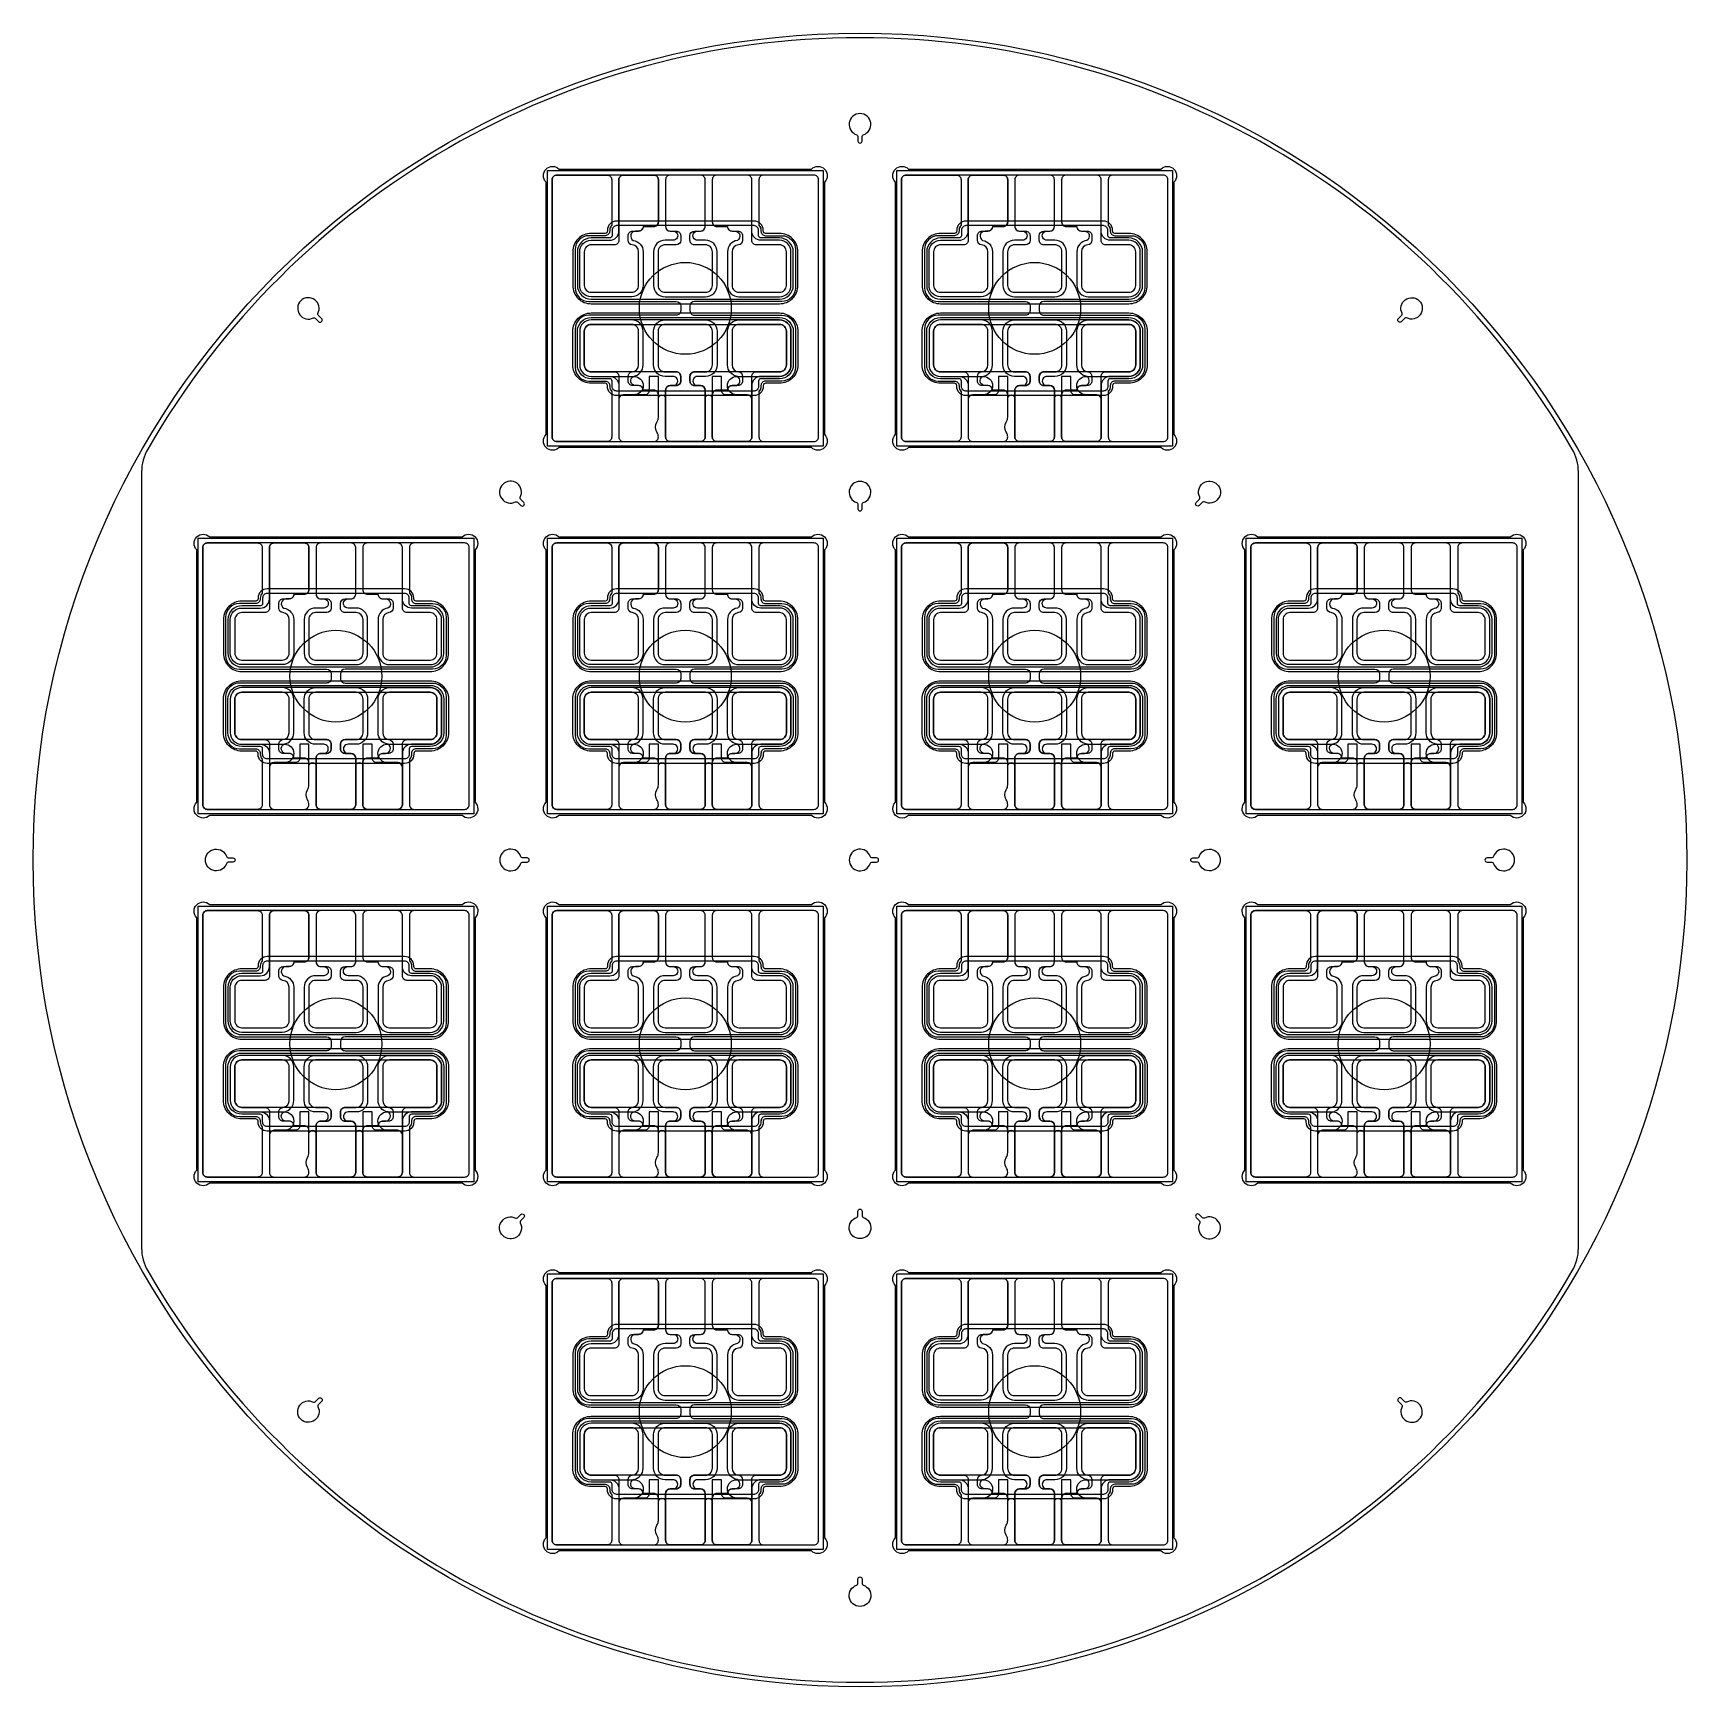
# Model space of a CAD drawing. Header units: millimetres. Extents: x -90 to 90, y -90 to 90.
import ezdxf

# ---------------------------------------------------------------- set-up
doc = ezdxf.new("R2010")
doc.units = ezdxf.units.MM
for name, color, linetype in [('nayak_active', 6, 'Continuous'), ('nayak_active_supt', 9, 'Continuous'), ('nayak_base_metal_feat', 4, 'Continuous'), ('nayak_base_metal_supt', 9, 'Continuous'), ('nayak_glass_centers', 7, 'Continuous'), ('nayak_glasses', 7, 'Continuous'), ('nayak_holder', 7, 'Continuous'), ('nayak_holder_extents', 7, 'Continuous'), ('nayak_limits', 7, 'Continuous'), ('nayak_low_lg_metal_feat', 4, 'Continuous'), ('nayak_low_lg_metal_supt', 9, 'Continuous'), ('nayak_low_sm_metal_feat', 4, 'Continuous'), ('nayak_low_sm_metal_supt', 9, 'Continuous'), ('nayak_rivet_holes', 1, 'Continuous'), ('nayak_shim', 5, 'Continuous')]:
    doc.layers.add(name, color=color, linetype=linetype)

msp = doc.modelspace()

# ---------------------------------------------------------------- linework, layer by layer
at = {"layer": 'nayak_active'}
for points in [[(-26.99, 68.54), (-26.99, 67.95, -0.414214), (-27.24, 67.7), (-29.26, 67.7, 0.414214), (-30.76, 66.2), (-30.76, 62.54, 0.414214), (-29.26, 61.04), (-8.76, 61.04, 0.414214), (-7.26, 62.54), (-7.26, 66.2, 0.414214), (-8.76, 67.7), (-10.78, 67.7, -0.414214), (-11.03, 67.95), (-11.03, 68.54, 0.414214), (-11.53, 69.04), (-26.49, 69.04, 0.414214)], [(11.03, 68.54), (11.03, 67.95, -0.414214), (10.78, 67.7), (8.76, 67.7, 0.414214), (7.26, 66.2), (7.26, 62.54, 0.414214), (8.76, 61.04), (29.26, 61.04, 0.414214), (30.76, 62.54), (30.76, 66.2, 0.414214), (29.26, 67.7), (27.24, 67.7, -0.414214), (26.99, 67.95), (26.99, 68.54, 0.414214), (26.49, 69.04), (11.53, 69.04, 0.414214)], [(-26.99, 51.54), (-26.99, 52.13, 0.414214), (-27.24, 52.38), (-29.26, 52.38, -0.414214), (-30.76, 53.88), (-30.76, 57.54, -0.414214), (-29.26, 59.04), (-8.76, 59.04, -0.414214), (-7.26, 57.54), (-7.26, 53.88, -0.414214), (-8.76, 52.38), (-10.78, 52.38, 0.414214), (-11.03, 52.13), (-11.03, 51.54, -0.414214), (-11.53, 51.04), (-26.49, 51.04, -0.414214)], [(11.03, 51.54), (11.03, 52.13, 0.414214), (10.78, 52.38), (8.76, 52.38, -0.414214), (7.26, 53.88), (7.26, 57.54, -0.414214), (8.76, 59.04), (29.26, 59.04, -0.414214), (30.76, 57.54), (30.76, 53.88, -0.414214), (29.26, 52.38), (27.24, 52.38, 0.414214), (26.99, 52.13), (26.99, 51.54, -0.414214), (26.49, 51.04), (11.53, 51.04, -0.414214)], [(-65.02, 28.51), (-65.02, 27.92, -0.414214), (-65.27, 27.67), (-67.29, 27.67, 0.414214), (-68.79, 26.17), (-68.79, 22.51, 0.414214), (-67.29, 21.01), (-46.79, 21.01, 0.414214), (-45.29, 22.51), (-45.29, 26.17, 0.414214), (-46.79, 27.67), (-48.81, 27.67, -0.414214), (-49.06, 27.92), (-49.06, 28.51, 0.414214), (-49.56, 29.01), (-64.52, 29.01, 0.414214)], [(-26.99, 28.51), (-26.99, 27.92, -0.414214), (-27.24, 27.67), (-29.26, 27.67, 0.414214), (-30.76, 26.17), (-30.76, 22.51, 0.414214), (-29.26, 21.01), (-8.76, 21.01, 0.414214), (-7.26, 22.51), (-7.26, 26.17, 0.414214), (-8.76, 27.67), (-10.78, 27.67, -0.414214), (-11.03, 27.92), (-11.03, 28.51, 0.414214), (-11.53, 29.01), (-26.49, 29.01, 0.414214)], [(11.03, 28.51), (11.03, 27.92, -0.414214), (10.78, 27.67), (8.76, 27.67, 0.414214), (7.26, 26.17), (7.26, 22.51, 0.414214), (8.76, 21.01), (29.26, 21.01, 0.414214), (30.76, 22.51), (30.76, 26.17, 0.414214), (29.26, 27.67), (27.24, 27.67, -0.414214), (26.99, 27.92), (26.99, 28.51, 0.414214), (26.49, 29.01), (11.53, 29.01, 0.414214)], [(49.06, 28.51), (49.06, 27.92, -0.414214), (48.81, 27.67), (46.79, 27.67, 0.414214), (45.29, 26.17), (45.29, 22.51, 0.414214), (46.79, 21.01), (67.29, 21.01, 0.414214), (68.79, 22.51), (68.79, 26.17, 0.414214), (67.29, 27.67), (65.27, 27.67, -0.414214), (65.02, 27.92), (65.02, 28.51, 0.414214), (64.52, 29.01), (49.56, 29.01, 0.414214)], [(-65.02, 11.51), (-65.02, 12.1, 0.414214), (-65.27, 12.35), (-67.29, 12.35, -0.414214), (-68.79, 13.85), (-68.79, 17.51, -0.414214), (-67.29, 19.01), (-46.79, 19.01, -0.414214), (-45.29, 17.51), (-45.29, 13.85, -0.414214), (-46.79, 12.35), (-48.81, 12.35, 0.414214), (-49.06, 12.1), (-49.06, 11.51, -0.414214), (-49.56, 11.01), (-64.52, 11.01, -0.414214)], [(-26.99, 11.51), (-26.99, 12.1, 0.414214), (-27.24, 12.35), (-29.26, 12.35, -0.414214), (-30.76, 13.85), (-30.76, 17.51, -0.414214), (-29.26, 19.01), (-8.76, 19.01, -0.414214), (-7.26, 17.51), (-7.26, 13.85, -0.414214), (-8.76, 12.35), (-10.78, 12.35, 0.414214), (-11.03, 12.1), (-11.03, 11.51, -0.414214), (-11.53, 11.01), (-26.49, 11.01, -0.414214)], [(11.03, 11.51), (11.03, 12.1, 0.414214), (10.78, 12.35), (8.76, 12.35, -0.414214), (7.26, 13.85), (7.26, 17.51, -0.414214), (8.76, 19.01), (29.26, 19.01, -0.414214), (30.76, 17.51), (30.76, 13.85, -0.414214), (29.26, 12.35), (27.24, 12.35, 0.414214), (26.99, 12.1), (26.99, 11.51, -0.414214), (26.49, 11.01), (11.53, 11.01, -0.414214)], [(49.06, 11.51), (49.06, 12.1, 0.414214), (48.81, 12.35), (46.79, 12.35, -0.414214), (45.29, 13.85), (45.29, 17.51, -0.414214), (46.79, 19.01), (67.29, 19.01, -0.414214), (68.79, 17.51), (68.79, 13.85, -0.414214), (67.29, 12.35), (65.27, 12.35, 0.414214), (65.02, 12.1), (65.02, 11.51, -0.414214), (64.52, 11.01), (49.56, 11.01, -0.414214)], [(-65.02, -11.51), (-65.02, -12.1, -0.414214), (-65.27, -12.35), (-67.29, -12.35, 0.414214), (-68.79, -13.85), (-68.79, -17.51, 0.414214), (-67.29, -19.01), (-46.79, -19.01, 0.414214), (-45.29, -17.51), (-45.29, -13.85, 0.414214), (-46.79, -12.35), (-48.81, -12.35, -0.414214), (-49.06, -12.1), (-49.06, -11.51, 0.414214), (-49.56, -11.01), (-64.52, -11.01, 0.414214)], [(-26.99, -11.51), (-26.99, -12.1, -0.414214), (-27.24, -12.35), (-29.26, -12.35, 0.414214), (-30.76, -13.85), (-30.76, -17.51, 0.414214), (-29.26, -19.01), (-8.76, -19.01, 0.414214), (-7.26, -17.51), (-7.26, -13.85, 0.414214), (-8.76, -12.35), (-10.78, -12.35, -0.414214), (-11.03, -12.1), (-11.03, -11.51, 0.414214), (-11.53, -11.01), (-26.49, -11.01, 0.414214)], [(11.03, -11.51), (11.03, -12.1, -0.414214), (10.78, -12.35), (8.76, -12.35, 0.414214), (7.26, -13.85), (7.26, -17.51, 0.414214), (8.76, -19.01), (29.26, -19.01, 0.414214), (30.76, -17.51), (30.76, -13.85, 0.414214), (29.26, -12.35), (27.24, -12.35, -0.414214), (26.99, -12.1), (26.99, -11.51, 0.414214), (26.49, -11.01), (11.53, -11.01, 0.414214)], [(49.06, -11.51), (49.06, -12.1, -0.414214), (48.81, -12.35), (46.79, -12.35, 0.414214), (45.29, -13.85), (45.29, -17.51, 0.414214), (46.79, -19.01), (67.29, -19.01, 0.414214), (68.79, -17.51), (68.79, -13.85, 0.414214), (67.29, -12.35), (65.27, -12.35, -0.414214), (65.02, -12.1), (65.02, -11.51, 0.414214), (64.52, -11.01), (49.56, -11.01, 0.414214)], [(-65.02, -28.51), (-65.02, -27.92, 0.414214), (-65.27, -27.67), (-67.29, -27.67, -0.414214), (-68.79, -26.17), (-68.79, -22.51, -0.414214), (-67.29, -21.01), (-46.79, -21.01, -0.414214), (-45.29, -22.51), (-45.29, -26.17, -0.414214), (-46.79, -27.67), (-48.81, -27.67, 0.414214), (-49.06, -27.92), (-49.06, -28.51, -0.414214), (-49.56, -29.01), (-64.52, -29.01, -0.414214)], [(-26.99, -28.51), (-26.99, -27.92, 0.414214), (-27.24, -27.67), (-29.26, -27.67, -0.414214), (-30.76, -26.17), (-30.76, -22.51, -0.414214), (-29.26, -21.01), (-8.76, -21.01, -0.414214), (-7.26, -22.51), (-7.26, -26.17, -0.414214), (-8.76, -27.67), (-10.78, -27.67, 0.414214), (-11.03, -27.92), (-11.03, -28.51, -0.414214), (-11.53, -29.01), (-26.49, -29.01, -0.414214)], [(11.03, -28.51), (11.03, -27.92, 0.414214), (10.78, -27.67), (8.76, -27.67, -0.414214), (7.26, -26.17), (7.26, -22.51, -0.414214), (8.76, -21.01), (29.26, -21.01, -0.414214), (30.76, -22.51), (30.76, -26.17, -0.414214), (29.26, -27.67), (27.24, -27.67, 0.414214), (26.99, -27.92), (26.99, -28.51, -0.414214), (26.49, -29.01), (11.53, -29.01, -0.414214)], [(49.06, -28.51), (49.06, -27.92, 0.414214), (48.81, -27.67), (46.79, -27.67, -0.414214), (45.29, -26.17), (45.29, -22.51, -0.414214), (46.79, -21.01), (67.29, -21.01, -0.414214), (68.79, -22.51), (68.79, -26.17, -0.414214), (67.29, -27.67), (65.27, -27.67, 0.414214), (65.02, -27.92), (65.02, -28.51, -0.414214), (64.52, -29.01), (49.56, -29.01, -0.414214)], [(-26.99, -51.54), (-26.99, -52.13, -0.414214), (-27.24, -52.38), (-29.26, -52.38, 0.414214), (-30.76, -53.88), (-30.76, -57.54, 0.414214), (-29.26, -59.04), (-8.76, -59.04, 0.414214), (-7.26, -57.54), (-7.26, -53.88, 0.414214), (-8.76, -52.38), (-10.78, -52.38, -0.414214), (-11.03, -52.13), (-11.03, -51.54, 0.414214), (-11.53, -51.04), (-26.49, -51.04, 0.414214)], [(11.03, -51.54), (11.03, -52.13, -0.414214), (10.78, -52.38), (8.76, -52.38, 0.414214), (7.26, -53.88), (7.26, -57.54, 0.414214), (8.76, -59.04), (29.26, -59.04, 0.414214), (30.76, -57.54), (30.76, -53.88, 0.414214), (29.26, -52.38), (27.24, -52.38, -0.414214), (26.99, -52.13), (26.99, -51.54, 0.414214), (26.49, -51.04), (11.53, -51.04, 0.414214)], [(-26.99, -68.54), (-26.99, -67.95, 0.414214), (-27.24, -67.7), (-29.26, -67.7, -0.414214), (-30.76, -66.2), (-30.76, -62.54, -0.414214), (-29.26, -61.04), (-8.76, -61.04, -0.414214), (-7.26, -62.54), (-7.26, -66.2, -0.414214), (-8.76, -67.7), (-10.78, -67.7, 0.414214), (-11.03, -67.95), (-11.03, -68.54, -0.414214), (-11.53, -69.04), (-26.49, -69.04, -0.414214)], [(11.03, -68.54), (11.03, -67.95, 0.414214), (10.78, -67.7), (8.76, -67.7, -0.414214), (7.26, -66.2), (7.26, -62.54, -0.414214), (8.76, -61.04), (29.26, -61.04, -0.414214), (30.76, -62.54), (30.76, -66.2, -0.414214), (29.26, -67.7), (27.24, -67.7, 0.414214), (26.99, -67.95), (26.99, -68.54, -0.414214), (26.49, -69.04), (11.53, -69.04, -0.414214)]]:
    msp.add_lwpolyline(points, format="xyb", close=True, dxfattribs=at)
at = {"layer": 'nayak_active_supt'}
for points in [[(-27.49, 68.54), (-27.49, 68.45, -0.414214), (-27.74, 68.2), (-29.26, 68.2, 0.414214), (-31.26, 66.2), (-31.26, 62.54, 0.414214), (-29.26, 60.54), (-8.76, 60.54, 0.414214), (-6.76, 62.54), (-6.76, 66.2, 0.414214), (-8.76, 68.2), (-10.28, 68.2, -0.414214), (-10.53, 68.45), (-10.53, 68.54, 0.414214), (-11.53, 69.54), (-26.49, 69.54, 0.414214)], [(10.53, 68.54), (10.53, 68.45, -0.414214), (10.28, 68.2), (8.76, 68.2, 0.414214), (6.76, 66.2), (6.76, 62.54, 0.414214), (8.76, 60.54), (29.26, 60.54, 0.414214), (31.26, 62.54), (31.26, 66.2, 0.414214), (29.26, 68.2), (27.74, 68.2, -0.414214), (27.49, 68.45), (27.49, 68.54, 0.414214), (26.49, 69.54), (11.53, 69.54, 0.414214)], [(-27.49, 51.54), (-27.49, 51.63, 0.414214), (-27.74, 51.88), (-29.26, 51.88, -0.414214), (-31.26, 53.88), (-31.26, 57.54, -0.414214), (-29.26, 59.54), (-8.76, 59.54, -0.414214), (-6.76, 57.54), (-6.76, 53.88, -0.414214), (-8.76, 51.88), (-10.28, 51.88, 0.414214), (-10.53, 51.63), (-10.53, 51.54, -0.414214), (-11.53, 50.54), (-26.49, 50.54, -0.414214)], [(10.53, 51.54), (10.53, 51.63, 0.414214), (10.28, 51.88), (8.76, 51.88, -0.414214), (6.76, 53.88), (6.76, 57.54, -0.414214), (8.76, 59.54), (29.26, 59.54, -0.414214), (31.26, 57.54), (31.26, 53.88, -0.414214), (29.26, 51.88), (27.74, 51.88, 0.414214), (27.49, 51.63), (27.49, 51.54, -0.414214), (26.49, 50.54), (11.53, 50.54, -0.414214)], [(-65.52, 28.51), (-65.52, 28.42, -0.414214), (-65.77, 28.17), (-67.29, 28.17, 0.414214), (-69.29, 26.17), (-69.29, 22.51, 0.414214), (-67.29, 20.51), (-46.79, 20.51, 0.414214), (-44.79, 22.51), (-44.79, 26.17, 0.414214), (-46.79, 28.17), (-48.31, 28.17, -0.414214), (-48.56, 28.42), (-48.56, 28.51, 0.414214), (-49.56, 29.51), (-64.52, 29.51, 0.414214)], [(-27.49, 28.51), (-27.49, 28.42, -0.414214), (-27.74, 28.17), (-29.26, 28.17, 0.414214), (-31.26, 26.17), (-31.26, 22.51, 0.414214), (-29.26, 20.51), (-8.76, 20.51, 0.414214), (-6.76, 22.51), (-6.76, 26.17, 0.414214), (-8.76, 28.17), (-10.28, 28.17, -0.414214), (-10.53, 28.42), (-10.53, 28.51, 0.414214), (-11.53, 29.51), (-26.49, 29.51, 0.414214)], [(10.53, 28.51), (10.53, 28.42, -0.414214), (10.28, 28.17), (8.76, 28.17, 0.414214), (6.76, 26.17), (6.76, 22.51, 0.414214), (8.76, 20.51), (29.26, 20.51, 0.414214), (31.26, 22.51), (31.26, 26.17, 0.414214), (29.26, 28.17), (27.74, 28.17, -0.414214), (27.49, 28.42), (27.49, 28.51, 0.414214), (26.49, 29.51), (11.53, 29.51, 0.414214)], [(48.56, 28.51), (48.56, 28.42, -0.414214), (48.31, 28.17), (46.79, 28.17, 0.414214), (44.79, 26.17), (44.79, 22.51, 0.414214), (46.79, 20.51), (67.29, 20.51, 0.414214), (69.29, 22.51), (69.29, 26.17, 0.414214), (67.29, 28.17), (65.77, 28.17, -0.414214), (65.52, 28.42), (65.52, 28.51, 0.414214), (64.52, 29.51), (49.56, 29.51, 0.414214)], [(-65.52, 11.51), (-65.52, 11.6, 0.414214), (-65.77, 11.85), (-67.29, 11.85, -0.414214), (-69.29, 13.85), (-69.29, 17.51, -0.414214), (-67.29, 19.51), (-46.79, 19.51, -0.414214), (-44.79, 17.51), (-44.79, 13.85, -0.414214), (-46.79, 11.85), (-48.31, 11.85, 0.414214), (-48.56, 11.6), (-48.56, 11.51, -0.414214), (-49.56, 10.51), (-64.52, 10.51, -0.414214)], [(-27.49, 11.51), (-27.49, 11.6, 0.414214), (-27.74, 11.85), (-29.26, 11.85, -0.414214), (-31.26, 13.85), (-31.26, 17.51, -0.414214), (-29.26, 19.51), (-8.76, 19.51, -0.414214), (-6.76, 17.51), (-6.76, 13.85, -0.414214), (-8.76, 11.85), (-10.28, 11.85, 0.414214), (-10.53, 11.6), (-10.53, 11.51, -0.414214), (-11.53, 10.51), (-26.49, 10.51, -0.414214)], [(10.53, 11.51), (10.53, 11.6, 0.414214), (10.28, 11.85), (8.76, 11.85, -0.414214), (6.76, 13.85), (6.76, 17.51, -0.414214), (8.76, 19.51), (29.26, 19.51, -0.414214), (31.26, 17.51), (31.26, 13.85, -0.414214), (29.26, 11.85), (27.74, 11.85, 0.414214), (27.49, 11.6), (27.49, 11.51, -0.414214), (26.49, 10.51), (11.53, 10.51, -0.414214)], [(48.56, 11.51), (48.56, 11.6, 0.414214), (48.31, 11.85), (46.79, 11.85, -0.414214), (44.79, 13.85), (44.79, 17.51, -0.414214), (46.79, 19.51), (67.29, 19.51, -0.414214), (69.29, 17.51), (69.29, 13.85, -0.414214), (67.29, 11.85), (65.77, 11.85, 0.414214), (65.52, 11.6), (65.52, 11.51, -0.414214), (64.52, 10.51), (49.56, 10.51, -0.414214)], [(-65.52, -11.51), (-65.52, -11.6, -0.414214), (-65.77, -11.85), (-67.29, -11.85, 0.414214), (-69.29, -13.85), (-69.29, -17.51, 0.414214), (-67.29, -19.51), (-46.79, -19.51, 0.414214), (-44.79, -17.51), (-44.79, -13.85, 0.414214), (-46.79, -11.85), (-48.31, -11.85, -0.414214), (-48.56, -11.6), (-48.56, -11.51, 0.414214), (-49.56, -10.51), (-64.52, -10.51, 0.414214)], [(-27.49, -11.51), (-27.49, -11.6, -0.414214), (-27.74, -11.85), (-29.26, -11.85, 0.414214), (-31.26, -13.85), (-31.26, -17.51, 0.414214), (-29.26, -19.51), (-8.76, -19.51, 0.414214), (-6.76, -17.51), (-6.76, -13.85, 0.414214), (-8.76, -11.85), (-10.28, -11.85, -0.414214), (-10.53, -11.6), (-10.53, -11.51, 0.414214), (-11.53, -10.51), (-26.49, -10.51, 0.414214)], [(10.53, -11.51), (10.53, -11.6, -0.414214), (10.28, -11.85), (8.76, -11.85, 0.414214), (6.76, -13.85), (6.76, -17.51, 0.414214), (8.76, -19.51), (29.26, -19.51, 0.414214), (31.26, -17.51), (31.26, -13.85, 0.414214), (29.26, -11.85), (27.74, -11.85, -0.414214), (27.49, -11.6), (27.49, -11.51, 0.414214), (26.49, -10.51), (11.53, -10.51, 0.414214)], [(48.56, -11.51), (48.56, -11.6, -0.414214), (48.31, -11.85), (46.79, -11.85, 0.414214), (44.79, -13.85), (44.79, -17.51, 0.414214), (46.79, -19.51), (67.29, -19.51, 0.414214), (69.29, -17.51), (69.29, -13.85, 0.414214), (67.29, -11.85), (65.77, -11.85, -0.414214), (65.52, -11.6), (65.52, -11.51, 0.414214), (64.52, -10.51), (49.56, -10.51, 0.414214)], [(-65.52, -28.51), (-65.52, -28.42, 0.414214), (-65.77, -28.17), (-67.29, -28.17, -0.414214), (-69.29, -26.17), (-69.29, -22.51, -0.414214), (-67.29, -20.51), (-46.79, -20.51, -0.414214), (-44.79, -22.51), (-44.79, -26.17, -0.414214), (-46.79, -28.17), (-48.31, -28.17, 0.414214), (-48.56, -28.42), (-48.56, -28.51, -0.414214), (-49.56, -29.51), (-64.52, -29.51, -0.414214)], [(-27.49, -28.51), (-27.49, -28.42, 0.414214), (-27.74, -28.17), (-29.26, -28.17, -0.414214), (-31.26, -26.17), (-31.26, -22.51, -0.414214), (-29.26, -20.51), (-8.76, -20.51, -0.414214), (-6.76, -22.51), (-6.76, -26.17, -0.414214), (-8.76, -28.17), (-10.28, -28.17, 0.414214), (-10.53, -28.42), (-10.53, -28.51, -0.414214), (-11.53, -29.51), (-26.49, -29.51, -0.414214)], [(10.53, -28.51), (10.53, -28.42, 0.414214), (10.28, -28.17), (8.76, -28.17, -0.414214), (6.76, -26.17), (6.76, -22.51, -0.414214), (8.76, -20.51), (29.26, -20.51, -0.414214), (31.26, -22.51), (31.26, -26.17, -0.414214), (29.26, -28.17), (27.74, -28.17, 0.414214), (27.49, -28.42), (27.49, -28.51, -0.414214), (26.49, -29.51), (11.53, -29.51, -0.414214)], [(48.56, -28.51), (48.56, -28.42, 0.414214), (48.31, -28.17), (46.79, -28.17, -0.414214), (44.79, -26.17), (44.79, -22.51, -0.414214), (46.79, -20.51), (67.29, -20.51, -0.414214), (69.29, -22.51), (69.29, -26.17, -0.414214), (67.29, -28.17), (65.77, -28.17, 0.414214), (65.52, -28.42), (65.52, -28.51, -0.414214), (64.52, -29.51), (49.56, -29.51, -0.414214)], [(-27.49, -51.54), (-27.49, -51.63, -0.414214), (-27.74, -51.88), (-29.26, -51.88, 0.414214), (-31.26, -53.88), (-31.26, -57.54, 0.414214), (-29.26, -59.54), (-8.76, -59.54, 0.414214), (-6.76, -57.54), (-6.76, -53.88, 0.414214), (-8.76, -51.88), (-10.28, -51.88, -0.414214), (-10.53, -51.63), (-10.53, -51.54, 0.414214), (-11.53, -50.54), (-26.49, -50.54, 0.414214)], [(10.53, -51.54), (10.53, -51.63, -0.414214), (10.28, -51.88), (8.76, -51.88, 0.414214), (6.76, -53.88), (6.76, -57.54, 0.414214), (8.76, -59.54), (29.26, -59.54, 0.414214), (31.26, -57.54), (31.26, -53.88, 0.414214), (29.26, -51.88), (27.74, -51.88, -0.414214), (27.49, -51.63), (27.49, -51.54, 0.414214), (26.49, -50.54), (11.53, -50.54, 0.414214)], [(-27.49, -68.54), (-27.49, -68.45, 0.414214), (-27.74, -68.2), (-29.26, -68.2, -0.414214), (-31.26, -66.2), (-31.26, -62.54, -0.414214), (-29.26, -60.54), (-8.76, -60.54, -0.414214), (-6.76, -62.54), (-6.76, -66.2, -0.414214), (-8.76, -68.2), (-10.28, -68.2, 0.414214), (-10.53, -68.45), (-10.53, -68.54, -0.414214), (-11.53, -69.54), (-26.49, -69.54, -0.414214)], [(10.53, -68.54), (10.53, -68.45, 0.414214), (10.28, -68.2), (8.76, -68.2, -0.414214), (6.76, -66.2), (6.76, -62.54, -0.414214), (8.76, -60.54), (29.26, -60.54, -0.414214), (31.26, -62.54), (31.26, -66.2, -0.414214), (29.26, -68.2), (27.74, -68.2, 0.414214), (27.49, -68.45), (27.49, -68.54, -0.414214), (26.49, -69.54), (11.53, -69.54, -0.414214)]]:
    msp.add_lwpolyline(points, format="xyb", close=True, dxfattribs=at)
at = {"layer": 'nayak_base_metal_feat'}
for points in [[(-33.01, 74.54), (-27.52, 74.54, -0.414214), (-27.02, 74.04), (-27.02, 69.12, -0.183232), (-27.05, 69.04, 0.183233), (-27.24, 68.54), (-27.24, 68.45, -0.414214), (-27.74, 67.95), (-29.51, 67.95, 0.414212), (-31.01, 66.45), (-31.01, 62.29, 0.414215), (-29.51, 60.79), (-20.01, 60.79, -0.414213), (-19.51, 60.29), (-19.51, 59.79, -0.414214), (-20.01, 59.29), (-29.51, 59.29, 0.414215), (-31.01, 57.79), (-31.01, 53.63, 0.414212), (-29.51, 52.13), (-27.74, 52.13, -0.414214), (-27.24, 51.63), (-27.24, 51.54, 0.183233), (-27.05, 51.04, -0.183232), (-27.02, 50.96), (-27.02, 46.04, -0.414214), (-27.52, 45.54), (-33.01, 45.54, -0.414214), (-33.51, 46.04), (-33.51, 74.04, -0.414214)], [(-26.24, 68.45), (-26.24, 67.45, -0.414214), (-26.74, 66.95), (-29.26, 66.95, 0.414214), (-30.01, 66.2), (-30.01, 62.54, 0.414214), (-29.26, 61.79), (-24.85, 61.79, 0.414214), (-24.1, 62.54), (-24.1, 66.2, 0.388526), (-24.79, 66.95, -0.388526), (-25.24, 67.45), (-25.24, 67.95, -0.414214), (-24.74, 68.45), (-24.09, 68.45, 0.356394), (-23.6, 68.85, -0.356394), (-23.48, 68.95), (-22.44, 68.95, 0.414214), (-21.94, 69.45), (-21.94, 74.04, 0.414214), (-22.44, 74.54), (-25.74, 74.54, 0.414214), (-26.24, 74.04), (-26.24, 70)], [(-20.66, 68.45), (-20.01, 68.45, -0.414214), (-19.51, 67.95), (-19.51, 67.45, -0.414213), (-20.01, 66.95), (-21.22, 66.95, 0.414214), (-21.97, 66.2), (-21.97, 62.54, 0.414214), (-21.22, 61.79), (-16.81, 61.79, 0.414214), (-16.06, 62.54), (-16.06, 66.2, 0.414214), (-16.81, 66.95), (-18.01, 66.95, -0.414214), (-18.51, 67.45), (-18.51, 67.95, -0.414213), (-18.01, 68.45), (-17.36, 68.45, 0.414214), (-16.86, 68.95), (-16.86, 74.04, 0.414214), (-17.36, 74.54), (-20.66, 74.54, 0.414214), (-21.16, 74.04), (-21.16, 68.95, 0.414213)], [(-5.01, 74.54), (-10.5, 74.54, 0.414214), (-11, 74.04), (-11, 69.12, 0.183232), (-10.97, 69.04, -0.183233), (-10.78, 68.54), (-10.78, 68.45, 0.414214), (-10.28, 67.95), (-8.51, 67.95, -0.414212), (-7.01, 66.45), (-7.01, 62.29, -0.414215), (-8.51, 60.79), (-18.01, 60.79, 0.414213), (-18.51, 60.29), (-18.51, 59.79, 0.414214), (-18.01, 59.29), (-8.51, 59.29, -0.414215), (-7.01, 57.79), (-7.01, 53.63, -0.414212), (-8.51, 52.13), (-10.28, 52.13, 0.414214), (-10.78, 51.63), (-10.78, 51.54, -0.183233), (-10.97, 51.04, 0.183232), (-11, 50.96), (-11, 46.04, 0.414214), (-10.5, 45.54), (-5.01, 45.54, 0.414214), (-4.51, 46.04), (-4.51, 74.04, 0.414214)], [(-16.08, 74.04), (-16.08, 69.45, 0.414214), (-15.58, 68.95), (-14.55, 68.95, -0.356394), (-14.42, 68.85, 0.356394), (-13.93, 68.45), (-13.28, 68.45, -0.414214), (-12.78, 67.95), (-12.78, 67.45, -0.388526), (-13.24, 66.95, 0.388526), (-13.92, 66.2), (-13.92, 62.54, 0.414214), (-13.17, 61.79), (-8.76, 61.79, 0.414214), (-8.01, 62.54), (-8.01, 66.2, 0.414214), (-8.76, 66.95), (-11.28, 66.95, -0.414214), (-11.78, 67.45), (-11.78, 68.45), (-11.78, 70), (-11.78, 74.04, 0.414214), (-12.28, 74.54), (-15.58, 74.54, 0.414214)], [(5.01, 74.54), (10.5, 74.54, -0.414214), (11, 74.04), (11, 69.12, -0.183232), (10.97, 69.04, 0.183233), (10.78, 68.54), (10.78, 68.45, -0.414214), (10.28, 67.95), (8.51, 67.95, 0.414212), (7.01, 66.45), (7.01, 62.29, 0.414215), (8.51, 60.79), (18.01, 60.79, -0.414213), (18.51, 60.29), (18.51, 59.79, -0.414214), (18.01, 59.29), (8.51, 59.29, 0.414215), (7.01, 57.79), (7.01, 53.63, 0.414212), (8.51, 52.13), (10.28, 52.13, -0.414214), (10.78, 51.63), (10.78, 51.54, 0.183233), (10.97, 51.04, -0.183232), (11, 50.96), (11, 46.04, -0.414214), (10.5, 45.54), (5.01, 45.54, -0.414214), (4.51, 46.04), (4.51, 74.04, -0.414214)], [(11.78, 68.45), (11.78, 67.45, -0.414214), (11.28, 66.95), (8.76, 66.95, 0.414214), (8.01, 66.2), (8.01, 62.54, 0.414214), (8.76, 61.79), (13.17, 61.79, 0.414214), (13.92, 62.54), (13.92, 66.2, 0.388526), (13.24, 66.95, -0.388526), (12.78, 67.45), (12.78, 67.95, -0.414214), (13.28, 68.45), (13.93, 68.45, 0.356394), (14.42, 68.85, -0.356394), (14.55, 68.95), (15.58, 68.95, 0.414214), (16.08, 69.45), (16.08, 74.04, 0.414214), (15.58, 74.54), (12.28, 74.54, 0.414214), (11.78, 74.04), (11.78, 70)], [(17.36, 68.45), (18.01, 68.45, -0.414214), (18.51, 67.95), (18.51, 67.45, -0.414213), (18.01, 66.95), (16.81, 66.95, 0.414214), (16.06, 66.2), (16.06, 62.54, 0.414214), (16.81, 61.79), (21.22, 61.79, 0.414214), (21.97, 62.54), (21.97, 66.2, 0.414214), (21.22, 66.95), (20.01, 66.95, -0.414214), (19.51, 67.45), (19.51, 67.95, -0.414213), (20.01, 68.45), (20.66, 68.45, 0.414214), (21.16, 68.95), (21.16, 74.04, 0.414214), (20.66, 74.54), (17.36, 74.54, 0.414214), (16.86, 74.04), (16.86, 68.95, 0.414213)], [(33.01, 74.54), (27.52, 74.54, 0.414214), (27.02, 74.04), (27.02, 69.12, 0.183232), (27.05, 69.04, -0.183233), (27.24, 68.54), (27.24, 68.45, 0.414214), (27.74, 67.95), (29.51, 67.95, -0.414212), (31.01, 66.45), (31.01, 62.29, -0.414215), (29.51, 60.79), (20.01, 60.79, 0.414213), (19.51, 60.29), (19.51, 59.79, 0.414214), (20.01, 59.29), (29.51, 59.29, -0.414215), (31.01, 57.79), (31.01, 53.63, -0.414212), (29.51, 52.13), (27.74, 52.13, 0.414214), (27.24, 51.63), (27.24, 51.54, -0.183233), (27.05, 51.04, 0.183232), (27.02, 50.96), (27.02, 46.04, 0.414214), (27.52, 45.54), (33.01, 45.54, 0.414214), (33.51, 46.04), (33.51, 74.04, 0.414214)], [(21.94, 74.04), (21.94, 69.45, 0.414214), (22.44, 68.95), (23.48, 68.95, -0.356394), (23.6, 68.85, 0.356394), (24.09, 68.45), (24.74, 68.45, -0.414214), (25.24, 67.95), (25.24, 67.45, -0.388526), (24.79, 66.95, 0.388526), (24.1, 66.2), (24.1, 62.54, 0.414214), (24.85, 61.79), (29.26, 61.79, 0.414214), (30.01, 62.54), (30.01, 66.2, 0.414214), (29.26, 66.95), (26.74, 66.95, -0.414214), (26.24, 67.45), (26.24, 68.45), (26.24, 70), (26.24, 74.04, 0.414214), (25.74, 74.54), (22.44, 74.54, 0.414214)], [(-71.04, 34.51), (-65.55, 34.51, -0.414214), (-65.05, 34.01), (-65.05, 29.09, -0.183232), (-65.08, 29.01, 0.183233), (-65.27, 28.51), (-65.27, 28.42, -0.414214), (-65.77, 27.92), (-67.54, 27.92, 0.414212), (-69.04, 26.42), (-69.04, 22.26, 0.414215), (-67.54, 20.76), (-58.04, 20.76, -0.414213), (-57.54, 20.26), (-57.54, 19.76, -0.414214), (-58.04, 19.26), (-67.54, 19.26, 0.414215), (-69.04, 17.76), (-69.04, 13.6, 0.414212), (-67.54, 12.1), (-65.77, 12.1, -0.414214), (-65.27, 11.6), (-65.27, 11.51, 0.183233), (-65.08, 11.02, -0.183232), (-65.05, 10.93), (-65.05, 6.01, -0.414214), (-65.55, 5.51), (-71.04, 5.51, -0.414214), (-71.54, 6.01), (-71.54, 34.01, -0.414214)], [(-64.27, 28.42), (-64.27, 27.42, -0.414214), (-64.77, 26.92), (-67.29, 26.92, 0.414214), (-68.04, 26.17), (-68.04, 22.51, 0.414214), (-67.29, 21.76), (-62.88, 21.76, 0.414214), (-62.13, 22.51), (-62.13, 26.17, 0.388526), (-62.81, 26.92, -0.388526), (-63.27, 27.42), (-63.27, 27.92, -0.414214), (-62.77, 28.42), (-62.12, 28.42, 0.356394), (-61.63, 28.82, -0.356394), (-61.51, 28.92), (-60.47, 28.92, 0.414214), (-59.97, 29.42), (-59.97, 34.01, 0.414214), (-60.47, 34.51), (-63.77, 34.51, 0.414214), (-64.27, 34.01), (-64.27, 29.97)], [(-58.69, 28.42), (-58.04, 28.42, -0.414214), (-57.54, 27.92), (-57.54, 27.42, -0.414213), (-58.04, 26.92), (-59.25, 26.92, 0.414214), (-60, 26.17), (-60, 22.51, 0.414214), (-59.25, 21.76), (-54.84, 21.76, 0.414214), (-54.09, 22.51), (-54.09, 26.17, 0.414214), (-54.84, 26.92), (-56.04, 26.92, -0.414214), (-56.54, 27.42), (-56.54, 27.92, -0.414213), (-56.04, 28.42), (-55.39, 28.42, 0.414214), (-54.89, 28.92), (-54.89, 34.01, 0.414214), (-55.39, 34.51), (-58.69, 34.51, 0.414214), (-59.19, 34.01), (-59.19, 28.92, 0.414213)], [(-43.04, 34.51), (-48.53, 34.51, 0.414214), (-49.03, 34.01), (-49.03, 29.09, 0.183232), (-49, 29.01, -0.183233), (-48.81, 28.51), (-48.81, 28.42, 0.414214), (-48.31, 27.92), (-46.54, 27.92, -0.414212), (-45.04, 26.42), (-45.04, 22.26, -0.414215), (-46.54, 20.76), (-56.04, 20.76, 0.414213), (-56.54, 20.26), (-56.54, 19.76, 0.414214), (-56.04, 19.26), (-46.54, 19.26, -0.414215), (-45.04, 17.76), (-45.04, 13.6, -0.414212), (-46.54, 12.1), (-48.31, 12.1, 0.414214), (-48.81, 11.6), (-48.81, 11.51, -0.183233), (-49, 11.02, 0.183232), (-49.03, 10.93), (-49.03, 6.01, 0.414214), (-48.53, 5.51), (-43.04, 5.51, 0.414214), (-42.54, 6.01), (-42.54, 34.01, 0.414214)], [(-54.11, 34.01), (-54.11, 29.42, 0.414214), (-53.61, 28.92), (-52.57, 28.92, -0.356394), (-52.45, 28.82, 0.356394), (-51.96, 28.42), (-51.31, 28.42, -0.414214), (-50.81, 27.92), (-50.81, 27.42, -0.388526), (-51.27, 26.92, 0.388526), (-51.95, 26.17), (-51.95, 22.51, 0.414214), (-51.2, 21.76), (-46.79, 21.76, 0.414214), (-46.04, 22.51), (-46.04, 26.17, 0.414214), (-46.79, 26.92), (-49.31, 26.92, -0.414214), (-49.81, 27.42), (-49.81, 28.42), (-49.81, 29.97), (-49.81, 34.01, 0.414214), (-50.31, 34.51), (-53.61, 34.51, 0.414214)], [(-33.01, 34.51), (-27.52, 34.51, -0.414214), (-27.02, 34.01), (-27.02, 29.09, -0.183232), (-27.05, 29.01, 0.183233), (-27.24, 28.51), (-27.24, 28.42, -0.414214), (-27.74, 27.92), (-29.51, 27.92, 0.414212), (-31.01, 26.42), (-31.01, 22.26, 0.414215), (-29.51, 20.76), (-20.01, 20.76, -0.414213), (-19.51, 20.26), (-19.51, 19.76, -0.414214), (-20.01, 19.26), (-29.51, 19.26, 0.414215), (-31.01, 17.76), (-31.01, 13.6, 0.414212), (-29.51, 12.1), (-27.74, 12.1, -0.414214), (-27.24, 11.6), (-27.24, 11.51, 0.183233), (-27.05, 11.02, -0.183232), (-27.02, 10.93), (-27.02, 6.01, -0.414214), (-27.52, 5.51), (-33.01, 5.51, -0.414214), (-33.51, 6.01), (-33.51, 34.01, -0.414214)], [(-26.24, 28.42), (-26.24, 27.42, -0.414214), (-26.74, 26.92), (-29.26, 26.92, 0.414214), (-30.01, 26.17), (-30.01, 22.51, 0.414214), (-29.26, 21.76), (-24.85, 21.76, 0.414214), (-24.1, 22.51), (-24.1, 26.17, 0.388526), (-24.79, 26.92, -0.388526), (-25.24, 27.42), (-25.24, 27.92, -0.414214), (-24.74, 28.42), (-24.09, 28.42, 0.356394), (-23.6, 28.82, -0.356394), (-23.48, 28.92), (-22.44, 28.92, 0.414214), (-21.94, 29.42), (-21.94, 34.01, 0.414214), (-22.44, 34.51), (-25.74, 34.51, 0.414214), (-26.24, 34.01), (-26.24, 29.97)], [(-20.66, 28.42), (-20.01, 28.42, -0.414214), (-19.51, 27.92), (-19.51, 27.42, -0.414213), (-20.01, 26.92), (-21.22, 26.92, 0.414214), (-21.97, 26.17), (-21.97, 22.51, 0.414214), (-21.22, 21.76), (-16.81, 21.76, 0.414214), (-16.06, 22.51), (-16.06, 26.17, 0.414214), (-16.81, 26.92), (-18.01, 26.92, -0.414214), (-18.51, 27.42), (-18.51, 27.92, -0.414213), (-18.01, 28.42), (-17.36, 28.42, 0.414214), (-16.86, 28.92), (-16.86, 34.01, 0.414214), (-17.36, 34.51), (-20.66, 34.51, 0.414214), (-21.16, 34.01), (-21.16, 28.92, 0.414213)], [(-5.01, 34.51), (-10.5, 34.51, 0.414214), (-11, 34.01), (-11, 29.09, 0.183232), (-10.97, 29.01, -0.183233), (-10.78, 28.51), (-10.78, 28.42, 0.414214), (-10.28, 27.92), (-8.51, 27.92, -0.414212), (-7.01, 26.42), (-7.01, 22.26, -0.414215), (-8.51, 20.76), (-18.01, 20.76, 0.414213), (-18.51, 20.26), (-18.51, 19.76, 0.414214), (-18.01, 19.26), (-8.51, 19.26, -0.414215), (-7.01, 17.76), (-7.01, 13.6, -0.414212), (-8.51, 12.1), (-10.28, 12.1, 0.414214), (-10.78, 11.6), (-10.78, 11.51, -0.183233), (-10.97, 11.02, 0.183232), (-11, 10.93), (-11, 6.01, 0.414214), (-10.5, 5.51), (-5.01, 5.51, 0.414214), (-4.51, 6.01), (-4.51, 34.01, 0.414214)], [(-16.08, 34.01), (-16.08, 29.42, 0.414214), (-15.58, 28.92), (-14.55, 28.92, -0.356394), (-14.42, 28.82, 0.356394), (-13.93, 28.42), (-13.28, 28.42, -0.414214), (-12.78, 27.92), (-12.78, 27.42, -0.388526), (-13.24, 26.92, 0.388526), (-13.92, 26.17), (-13.92, 22.51, 0.414214), (-13.17, 21.76), (-8.76, 21.76, 0.414214), (-8.01, 22.51), (-8.01, 26.17, 0.414214), (-8.76, 26.92), (-11.28, 26.92, -0.414214), (-11.78, 27.42), (-11.78, 28.42), (-11.78, 29.97), (-11.78, 34.01, 0.414214), (-12.28, 34.51), (-15.58, 34.51, 0.414214)], [(5.01, 34.51), (10.5, 34.51, -0.414214), (11, 34.01), (11, 29.09, -0.183232), (10.97, 29.01, 0.183233), (10.78, 28.51), (10.78, 28.42, -0.414214), (10.28, 27.92), (8.51, 27.92, 0.414212), (7.01, 26.42), (7.01, 22.26, 0.414215), (8.51, 20.76), (18.01, 20.76, -0.414213), (18.51, 20.26), (18.51, 19.76, -0.414214), (18.01, 19.26), (8.51, 19.26, 0.414215), (7.01, 17.76), (7.01, 13.6, 0.414212), (8.51, 12.1), (10.28, 12.1, -0.414214), (10.78, 11.6), (10.78, 11.51, 0.183233), (10.97, 11.02, -0.183232), (11, 10.93), (11, 6.01, -0.414214), (10.5, 5.51), (5.01, 5.51, -0.414214), (4.51, 6.01), (4.51, 34.01, -0.414214)], [(11.78, 28.42), (11.78, 27.42, -0.414214), (11.28, 26.92), (8.76, 26.92, 0.414214), (8.01, 26.17), (8.01, 22.51, 0.414214), (8.76, 21.76), (13.17, 21.76, 0.414214), (13.92, 22.51), (13.92, 26.17, 0.388526), (13.24, 26.92, -0.388526), (12.78, 27.42), (12.78, 27.92, -0.414214), (13.28, 28.42), (13.93, 28.42, 0.356394), (14.42, 28.82, -0.356394), (14.55, 28.92), (15.58, 28.92, 0.414214), (16.08, 29.42), (16.08, 34.01, 0.414214), (15.58, 34.51), (12.28, 34.51, 0.414214), (11.78, 34.01), (11.78, 29.97)], [(17.36, 28.42), (18.01, 28.42, -0.414214), (18.51, 27.92), (18.51, 27.42, -0.414213), (18.01, 26.92), (16.81, 26.92, 0.414214), (16.06, 26.17), (16.06, 22.51, 0.414214), (16.81, 21.76), (21.22, 21.76, 0.414214), (21.97, 22.51), (21.97, 26.17, 0.414214), (21.22, 26.92), (20.01, 26.92, -0.414214), (19.51, 27.42), (19.51, 27.92, -0.414213), (20.01, 28.42), (20.66, 28.42, 0.414214), (21.16, 28.92), (21.16, 34.01, 0.414214), (20.66, 34.51), (17.36, 34.51, 0.414214), (16.86, 34.01), (16.86, 28.92, 0.414213)], [(33.01, 34.51), (27.52, 34.51, 0.414214), (27.02, 34.01), (27.02, 29.09, 0.183232), (27.05, 29.01, -0.183233), (27.24, 28.51), (27.24, 28.42, 0.414214), (27.74, 27.92), (29.51, 27.92, -0.414212), (31.01, 26.42), (31.01, 22.26, -0.414215), (29.51, 20.76), (20.01, 20.76, 0.414213), (19.51, 20.26), (19.51, 19.76, 0.414214), (20.01, 19.26), (29.51, 19.26, -0.414215), (31.01, 17.76), (31.01, 13.6, -0.414212), (29.51, 12.1), (27.74, 12.1, 0.414214), (27.24, 11.6), (27.24, 11.51, -0.183233), (27.05, 11.02, 0.183232), (27.02, 10.93), (27.02, 6.01, 0.414214), (27.52, 5.51), (33.01, 5.51, 0.414214), (33.51, 6.01), (33.51, 34.01, 0.414214)], [(21.94, 34.01), (21.94, 29.42, 0.414214), (22.44, 28.92), (23.48, 28.92, -0.356394), (23.6, 28.82, 0.356394), (24.09, 28.42), (24.74, 28.42, -0.414214), (25.24, 27.92), (25.24, 27.42, -0.388526), (24.79, 26.92, 0.388526), (24.1, 26.17), (24.1, 22.51, 0.414214), (24.85, 21.76), (29.26, 21.76, 0.414214), (30.01, 22.51), (30.01, 26.17, 0.414214), (29.26, 26.92), (26.74, 26.92, -0.414214), (26.24, 27.42), (26.24, 28.42), (26.24, 29.97), (26.24, 34.01, 0.414214), (25.74, 34.51), (22.44, 34.51, 0.414214)], [(43.04, 34.51), (48.53, 34.51, -0.414214), (49.03, 34.01), (49.03, 29.09, -0.183232), (49, 29.01, 0.183233), (48.81, 28.51), (48.81, 28.42, -0.414214), (48.31, 27.92), (46.54, 27.92, 0.414212), (45.04, 26.42), (45.04, 22.26, 0.414215), (46.54, 20.76), (56.04, 20.76, -0.414213), (56.54, 20.26), (56.54, 19.76, -0.414214), (56.04, 19.26), (46.54, 19.26, 0.414215), (45.04, 17.76), (45.04, 13.6, 0.414212), (46.54, 12.1), (48.31, 12.1, -0.414214), (48.81, 11.6), (48.81, 11.51, 0.183233), (49, 11.02, -0.183232), (49.03, 10.93), (49.03, 6.01, -0.414214), (48.53, 5.51), (43.04, 5.51, -0.414214), (42.54, 6.01), (42.54, 34.01, -0.414214)], [(49.81, 28.42), (49.81, 27.42, -0.414214), (49.31, 26.92), (46.79, 26.92, 0.414214), (46.04, 26.17), (46.04, 22.51, 0.414214), (46.79, 21.76), (51.2, 21.76, 0.414214), (51.95, 22.51), (51.95, 26.17, 0.388526), (51.27, 26.92, -0.388526), (50.81, 27.42), (50.81, 27.92, -0.414214), (51.31, 28.42), (51.96, 28.42, 0.356394), (52.45, 28.82, -0.356394), (52.57, 28.92), (53.61, 28.92, 0.414214), (54.11, 29.42), (54.11, 34.01, 0.414214), (53.61, 34.51), (50.31, 34.51, 0.414214), (49.81, 34.01), (49.81, 29.97)], [(55.39, 28.42), (56.04, 28.42, -0.414214), (56.54, 27.92), (56.54, 27.42, -0.414213), (56.04, 26.92), (54.84, 26.92, 0.414214), (54.09, 26.17), (54.09, 22.51, 0.414214), (54.84, 21.76), (59.25, 21.76, 0.414214), (60, 22.51), (60, 26.17, 0.414214), (59.25, 26.92), (58.04, 26.92, -0.414214), (57.54, 27.42), (57.54, 27.92, -0.414213), (58.04, 28.42), (58.69, 28.42, 0.414214), (59.19, 28.92), (59.19, 34.01, 0.414214), (58.69, 34.51), (55.39, 34.51, 0.414214), (54.89, 34.01), (54.89, 28.92, 0.414213)], [(71.04, 34.51), (65.55, 34.51, 0.414214), (65.05, 34.01), (65.05, 29.09, 0.183232), (65.08, 29.01, -0.183233), (65.27, 28.51), (65.27, 28.42, 0.414214), (65.77, 27.92), (67.54, 27.92, -0.414212), (69.04, 26.42), (69.04, 22.26, -0.414215), (67.54, 20.76), (58.04, 20.76, 0.414213), (57.54, 20.26), (57.54, 19.76, 0.414214), (58.04, 19.26), (67.54, 19.26, -0.414215), (69.04, 17.76), (69.04, 13.6, -0.414212), (67.54, 12.1), (65.77, 12.1, 0.414214), (65.27, 11.6), (65.27, 11.51, -0.183233), (65.08, 11.02, 0.183232), (65.05, 10.93), (65.05, 6.01, 0.414214), (65.55, 5.51), (71.04, 5.51, 0.414214), (71.54, 6.01), (71.54, 34.01, 0.414214)], [(59.97, 34.01), (59.97, 29.42, 0.414214), (60.47, 28.92), (61.51, 28.92, -0.356394), (61.63, 28.82, 0.356394), (62.12, 28.42), (62.77, 28.42, -0.414214), (63.27, 27.92), (63.27, 27.42, -0.388526), (62.81, 26.92, 0.388526), (62.13, 26.17), (62.13, 22.51, 0.414214), (62.88, 21.76), (67.29, 21.76, 0.414214), (68.04, 22.51), (68.04, 26.17, 0.414214), (67.29, 26.92), (64.77, 26.92, -0.414214), (64.27, 27.42), (64.27, 28.42), (64.27, 29.97), (64.27, 34.01, 0.414214), (63.77, 34.51), (60.47, 34.51, 0.414214)], [(-71.04, -5.51), (-65.55, -5.51, -0.414214), (-65.05, -6.01), (-65.05, -10.93, -0.183232), (-65.08, -11.02, 0.183233), (-65.27, -11.51), (-65.27, -11.6, -0.414214), (-65.77, -12.1), (-67.54, -12.1, 0.414212), (-69.04, -13.6), (-69.04, -17.76, 0.414215), (-67.54, -19.26), (-58.04, -19.26, -0.414213), (-57.54, -19.76), (-57.54, -20.26, -0.414214), (-58.04, -20.76), (-67.54, -20.76, 0.414215), (-69.04, -22.26), (-69.04, -26.42, 0.414212), (-67.54, -27.92), (-65.77, -27.92, -0.414214), (-65.27, -28.42), (-65.27, -28.51, 0.183233), (-65.08, -29.01, -0.183232), (-65.05, -29.09), (-65.05, -34.01, -0.414214), (-65.55, -34.51), (-71.04, -34.51, -0.414214), (-71.54, -34.01), (-71.54, -6.01, -0.414214)], [(-64.27, -11.6), (-64.27, -12.6, -0.414214), (-64.77, -13.1), (-67.29, -13.1, 0.414214), (-68.04, -13.85), (-68.04, -17.51, 0.414214), (-67.29, -18.26), (-62.88, -18.26, 0.414214), (-62.13, -17.51), (-62.13, -13.85, 0.388526), (-62.81, -13.11, -0.388526), (-63.27, -12.61), (-63.27, -12.1, -0.414214), (-62.77, -11.6), (-62.12, -11.6, 0.356394), (-61.63, -11.2, -0.356394), (-61.51, -11.1), (-60.47, -11.1, 0.414214), (-59.97, -10.6), (-59.97, -6.01, 0.414214), (-60.47, -5.51), (-63.77, -5.51, 0.414214), (-64.27, -6.01), (-64.27, -10.06)], [(-58.69, -11.6), (-58.04, -11.6, -0.414214), (-57.54, -12.1), (-57.54, -12.6, -0.414213), (-58.04, -13.1), (-59.25, -13.1, 0.414214), (-60, -13.85), (-60, -17.51, 0.414214), (-59.25, -18.26), (-54.84, -18.26, 0.414214), (-54.09, -17.51), (-54.09, -13.85, 0.414214), (-54.84, -13.1), (-56.04, -13.1, -0.414214), (-56.54, -12.6), (-56.54, -12.1, -0.414213), (-56.04, -11.6), (-55.39, -11.6, 0.414214), (-54.89, -11.1), (-54.89, -6.01, 0.414214), (-55.39, -5.51), (-58.69, -5.51, 0.414214), (-59.19, -6.01), (-59.19, -11.1, 0.414213)], [(-43.04, -5.51), (-48.53, -5.51, 0.414214), (-49.03, -6.01), (-49.03, -10.93, 0.183232), (-49, -11.02, -0.183233), (-48.81, -11.51), (-48.81, -11.6, 0.414214), (-48.31, -12.1), (-46.54, -12.1, -0.414212), (-45.04, -13.6), (-45.04, -17.76, -0.414215), (-46.54, -19.26), (-56.04, -19.26, 0.414213), (-56.54, -19.76), (-56.54, -20.26, 0.414214), (-56.04, -20.76), (-46.54, -20.76, -0.414215), (-45.04, -22.26), (-45.04, -26.42, -0.414212), (-46.54, -27.92), (-48.31, -27.92, 0.414214), (-48.81, -28.42), (-48.81, -28.51, -0.183233), (-49, -29.01, 0.183232), (-49.03, -29.09), (-49.03, -34.01, 0.414214), (-48.53, -34.51), (-43.04, -34.51, 0.414214), (-42.54, -34.01), (-42.54, -6.01, 0.414214)], [(-54.11, -6.01), (-54.11, -10.6, 0.414214), (-53.61, -11.1), (-52.57, -11.1, -0.356394), (-52.45, -11.2, 0.356394), (-51.96, -11.6), (-51.31, -11.6, -0.414214), (-50.81, -12.1), (-50.81, -12.61, -0.388526), (-51.27, -13.11, 0.388526), (-51.95, -13.85), (-51.95, -17.51, 0.414214), (-51.2, -18.26), (-46.79, -18.26, 0.414214), (-46.04, -17.51), (-46.04, -13.85, 0.414214), (-46.79, -13.1), (-49.31, -13.1, -0.414214), (-49.81, -12.6), (-49.81, -11.6), (-49.81, -10.06), (-49.81, -6.01, 0.414214), (-50.31, -5.51), (-53.61, -5.51, 0.414214)], [(-33.01, -5.51), (-27.52, -5.51, -0.414214), (-27.02, -6.01), (-27.02, -10.93, -0.183232), (-27.05, -11.02, 0.183233), (-27.24, -11.51), (-27.24, -11.6, -0.414214), (-27.74, -12.1), (-29.51, -12.1, 0.414212), (-31.01, -13.6), (-31.01, -17.76, 0.414215), (-29.51, -19.26), (-20.01, -19.26, -0.414213), (-19.51, -19.76), (-19.51, -20.26, -0.414214), (-20.01, -20.76), (-29.51, -20.76, 0.414215), (-31.01, -22.26), (-31.01, -26.42, 0.414212), (-29.51, -27.92), (-27.74, -27.92, -0.414214), (-27.24, -28.42), (-27.24, -28.51, 0.183233), (-27.05, -29.01, -0.183232), (-27.02, -29.09), (-27.02, -34.01, -0.414214), (-27.52, -34.51), (-33.01, -34.51, -0.414214), (-33.51, -34.01), (-33.51, -6.01, -0.414214)], [(-26.24, -11.6), (-26.24, -12.6, -0.414214), (-26.74, -13.1), (-29.26, -13.1, 0.414214), (-30.01, -13.85), (-30.01, -17.51, 0.414214), (-29.26, -18.26), (-24.85, -18.26, 0.414214), (-24.1, -17.51), (-24.1, -13.85, 0.388526), (-24.79, -13.11, -0.388526), (-25.24, -12.61), (-25.24, -12.1, -0.414214), (-24.74, -11.6), (-24.09, -11.6, 0.356394), (-23.6, -11.2, -0.356394), (-23.48, -11.1), (-22.44, -11.1, 0.414214), (-21.94, -10.6), (-21.94, -6.01, 0.414214), (-22.44, -5.51), (-25.74, -5.51, 0.414214), (-26.24, -6.01), (-26.24, -10.06)], [(-20.66, -11.6), (-20.01, -11.6, -0.414214), (-19.51, -12.1), (-19.51, -12.6, -0.414213), (-20.01, -13.1), (-21.22, -13.1, 0.414214), (-21.97, -13.85), (-21.97, -17.51, 0.414214), (-21.22, -18.26), (-16.81, -18.26, 0.414214), (-16.06, -17.51), (-16.06, -13.85, 0.414214), (-16.81, -13.1), (-18.01, -13.1, -0.414214), (-18.51, -12.6), (-18.51, -12.1, -0.414213), (-18.01, -11.6), (-17.36, -11.6, 0.414214), (-16.86, -11.1), (-16.86, -6.01, 0.414214), (-17.36, -5.51), (-20.66, -5.51, 0.414214), (-21.16, -6.01), (-21.16, -11.1, 0.414213)], [(-5.01, -5.51), (-10.5, -5.51, 0.414214), (-11, -6.01), (-11, -10.93, 0.183232), (-10.97, -11.02, -0.183233), (-10.78, -11.51), (-10.78, -11.6, 0.414214), (-10.28, -12.1), (-8.51, -12.1, -0.414212), (-7.01, -13.6), (-7.01, -17.76, -0.414215), (-8.51, -19.26), (-18.01, -19.26, 0.414213), (-18.51, -19.76), (-18.51, -20.26, 0.414214), (-18.01, -20.76), (-8.51, -20.76, -0.414215), (-7.01, -22.26), (-7.01, -26.42, -0.414212), (-8.51, -27.92), (-10.28, -27.92, 0.414214), (-10.78, -28.42), (-10.78, -28.51, -0.183233), (-10.97, -29.01, 0.183232), (-11, -29.09), (-11, -34.01, 0.414214), (-10.5, -34.51), (-5.01, -34.51, 0.414214), (-4.51, -34.01), (-4.51, -6.01, 0.414214)], [(-16.08, -6.01), (-16.08, -10.6, 0.414214), (-15.58, -11.1), (-14.55, -11.1, -0.356394), (-14.42, -11.2, 0.356394), (-13.93, -11.6), (-13.28, -11.6, -0.414214), (-12.78, -12.1), (-12.78, -12.61, -0.388526), (-13.24, -13.11, 0.388526), (-13.92, -13.85), (-13.92, -17.51, 0.414214), (-13.17, -18.26), (-8.76, -18.26, 0.414214), (-8.01, -17.51), (-8.01, -13.85, 0.414214), (-8.76, -13.1), (-11.28, -13.1, -0.414214), (-11.78, -12.6), (-11.78, -11.6), (-11.78, -10.06), (-11.78, -6.01, 0.414214), (-12.28, -5.51), (-15.58, -5.51, 0.414214)], [(5.01, -5.51), (10.5, -5.51, -0.414214), (11, -6.01), (11, -10.93, -0.183232), (10.97, -11.02, 0.183233), (10.78, -11.51), (10.78, -11.6, -0.414214), (10.28, -12.1), (8.51, -12.1, 0.414212), (7.01, -13.6), (7.01, -17.76, 0.414215), (8.51, -19.26), (18.01, -19.26, -0.414213), (18.51, -19.76), (18.51, -20.26, -0.414214), (18.01, -20.76), (8.51, -20.76, 0.414215), (7.01, -22.26), (7.01, -26.42, 0.414212), (8.51, -27.92), (10.28, -27.92, -0.414214), (10.78, -28.42), (10.78, -28.51, 0.183233), (10.97, -29.01, -0.183232), (11, -29.09), (11, -34.01, -0.414214), (10.5, -34.51), (5.01, -34.51, -0.414214), (4.51, -34.01), (4.51, -6.01, -0.414214)], [(11.78, -11.6), (11.78, -12.6, -0.414214), (11.28, -13.1), (8.76, -13.1, 0.414214), (8.01, -13.85), (8.01, -17.51, 0.414214), (8.76, -18.26), (13.17, -18.26, 0.414214), (13.92, -17.51), (13.92, -13.85, 0.388526), (13.24, -13.11, -0.388526), (12.78, -12.61), (12.78, -12.1, -0.414214), (13.28, -11.6), (13.93, -11.6, 0.356394), (14.42, -11.2, -0.356394), (14.55, -11.1), (15.58, -11.1, 0.414214), (16.08, -10.6), (16.08, -6.01, 0.414214), (15.58, -5.51), (12.28, -5.51, 0.414214), (11.78, -6.01), (11.78, -10.06)], [(17.36, -11.6), (18.01, -11.6, -0.414214), (18.51, -12.1), (18.51, -12.6, -0.414213), (18.01, -13.1), (16.81, -13.1, 0.414214), (16.06, -13.85), (16.06, -17.51, 0.414214), (16.81, -18.26), (21.22, -18.26, 0.414214), (21.97, -17.51), (21.97, -13.85, 0.414214), (21.22, -13.1), (20.01, -13.1, -0.414214), (19.51, -12.6), (19.51, -12.1, -0.414213), (20.01, -11.6), (20.66, -11.6, 0.414214), (21.16, -11.1), (21.16, -6.01, 0.414214), (20.66, -5.51), (17.36, -5.51, 0.414214), (16.86, -6.01), (16.86, -11.1, 0.414213)], [(33.01, -5.51), (27.52, -5.51, 0.414214), (27.02, -6.01), (27.02, -10.93, 0.183232), (27.05, -11.02, -0.183233), (27.24, -11.51), (27.24, -11.6, 0.414214), (27.74, -12.1), (29.51, -12.1, -0.414212), (31.01, -13.6), (31.01, -17.76, -0.414215), (29.51, -19.26), (20.01, -19.26, 0.414213), (19.51, -19.76), (19.51, -20.26, 0.414214), (20.01, -20.76), (29.51, -20.76, -0.414215), (31.01, -22.26), (31.01, -26.42, -0.414212), (29.51, -27.92), (27.74, -27.92, 0.414214), (27.24, -28.42), (27.24, -28.51, -0.183233), (27.05, -29.01, 0.183232), (27.02, -29.09), (27.02, -34.01, 0.414214), (27.52, -34.51), (33.01, -34.51, 0.414214), (33.51, -34.01), (33.51, -6.01, 0.414214)], [(21.94, -6.01), (21.94, -10.6, 0.414214), (22.44, -11.1), (23.48, -11.1, -0.356394), (23.6, -11.2, 0.356394), (24.09, -11.6), (24.74, -11.6, -0.414214), (25.24, -12.1), (25.24, -12.61, -0.388526), (24.79, -13.11, 0.388526), (24.1, -13.85), (24.1, -17.51, 0.414214), (24.85, -18.26), (29.26, -18.26, 0.414214), (30.01, -17.51), (30.01, -13.85, 0.414214), (29.26, -13.1), (26.74, -13.1, -0.414214), (26.24, -12.6), (26.24, -11.6), (26.24, -10.06), (26.24, -6.01, 0.414214), (25.74, -5.51), (22.44, -5.51, 0.414214)], [(43.04, -5.51), (48.53, -5.51, -0.414214), (49.03, -6.01), (49.03, -10.93, -0.183232), (49, -11.02, 0.183233), (48.81, -11.51), (48.81, -11.6, -0.414214), (48.31, -12.1), (46.54, -12.1, 0.414212), (45.04, -13.6), (45.04, -17.76, 0.414215), (46.54, -19.26), (56.04, -19.26, -0.414213), (56.54, -19.76), (56.54, -20.26, -0.414214), (56.04, -20.76), (46.54, -20.76, 0.414215), (45.04, -22.26), (45.04, -26.42, 0.414212), (46.54, -27.92), (48.31, -27.92, -0.414214), (48.81, -28.42), (48.81, -28.51, 0.183233), (49, -29.01, -0.183232), (49.03, -29.09), (49.03, -34.01, -0.414214), (48.53, -34.51), (43.04, -34.51, -0.414214), (42.54, -34.01), (42.54, -6.01, -0.414214)], [(49.81, -11.6), (49.81, -12.6, -0.414214), (49.31, -13.1), (46.79, -13.1, 0.414214), (46.04, -13.85), (46.04, -17.51, 0.414214), (46.79, -18.26), (51.2, -18.26, 0.414214), (51.95, -17.51), (51.95, -13.85, 0.388526), (51.27, -13.11, -0.388526), (50.81, -12.61), (50.81, -12.1, -0.414214), (51.31, -11.6), (51.96, -11.6, 0.356394), (52.45, -11.2, -0.356394), (52.57, -11.1), (53.61, -11.1, 0.414214), (54.11, -10.6), (54.11, -6.01, 0.414214), (53.61, -5.51), (50.31, -5.51, 0.414214), (49.81, -6.01), (49.81, -10.06)], [(55.39, -11.6), (56.04, -11.6, -0.414214), (56.54, -12.1), (56.54, -12.6, -0.414213), (56.04, -13.1), (54.84, -13.1, 0.414214), (54.09, -13.85), (54.09, -17.51, 0.414214), (54.84, -18.26), (59.25, -18.26, 0.414214), (60, -17.51), (60, -13.85, 0.414214), (59.25, -13.1), (58.04, -13.1, -0.414214), (57.54, -12.6), (57.54, -12.1, -0.414213), (58.04, -11.6), (58.69, -11.6, 0.414214), (59.19, -11.1), (59.19, -6.01, 0.414214), (58.69, -5.51), (55.39, -5.51, 0.414214), (54.89, -6.01), (54.89, -11.1, 0.414213)], [(71.04, -5.51), (65.55, -5.51, 0.414214), (65.05, -6.01), (65.05, -10.93, 0.183232), (65.08, -11.02, -0.183233), (65.27, -11.51), (65.27, -11.6, 0.414214), (65.77, -12.1), (67.54, -12.1, -0.414212), (69.04, -13.6), (69.04, -17.76, -0.414215), (67.54, -19.26), (58.04, -19.26, 0.414213), (57.54, -19.76), (57.54, -20.26, 0.414214), (58.04, -20.76), (67.54, -20.76, -0.414215), (69.04, -22.26), (69.04, -26.42, -0.414212), (67.54, -27.92), (65.77, -27.92, 0.414214), (65.27, -28.42), (65.27, -28.51, -0.183233), (65.08, -29.01, 0.183232), (65.05, -29.09), (65.05, -34.01, 0.414214), (65.55, -34.51), (71.04, -34.51, 0.414214), (71.54, -34.01), (71.54, -6.01, 0.414214)], [(59.97, -6.01), (59.97, -10.6, 0.414214), (60.47, -11.1), (61.51, -11.1, -0.356394), (61.63, -11.2, 0.356394), (62.12, -11.6), (62.77, -11.6, -0.414214), (63.27, -12.1), (63.27, -12.61, -0.388526), (62.81, -13.11, 0.388526), (62.13, -13.85), (62.13, -17.51, 0.414214), (62.88, -18.26), (67.29, -18.26, 0.414214), (68.04, -17.51), (68.04, -13.85, 0.414214), (67.29, -13.1), (64.77, -13.1, -0.414214), (64.27, -12.6), (64.27, -11.6), (64.27, -10.06), (64.27, -6.01, 0.414214), (63.77, -5.51), (60.47, -5.51, 0.414214)], [(-33.01, -45.54), (-27.52, -45.54, -0.414214), (-27.02, -46.04), (-27.02, -50.96, -0.183232), (-27.05, -51.04, 0.183233), (-27.24, -51.54), (-27.24, -51.63, -0.414214), (-27.74, -52.13), (-29.51, -52.13, 0.414212), (-31.01, -53.63), (-31.01, -57.79, 0.414215), (-29.51, -59.29), (-20.01, -59.29, -0.414213), (-19.51, -59.79), (-19.51, -60.29, -0.414214), (-20.01, -60.79), (-29.51, -60.79, 0.414215), (-31.01, -62.29), (-31.01, -66.45, 0.414212), (-29.51, -67.95), (-27.74, -67.95, -0.414214), (-27.24, -68.45), (-27.24, -68.54, 0.183233), (-27.05, -69.04, -0.183232), (-27.02, -69.12), (-27.02, -74.04, -0.414214), (-27.52, -74.54), (-33.01, -74.54, -0.414214), (-33.51, -74.04), (-33.51, -46.04, -0.414214)], [(-26.24, -51.63), (-26.24, -52.63, -0.414214), (-26.74, -53.13), (-29.26, -53.13, 0.414214), (-30.01, -53.88), (-30.01, -57.54, 0.414214), (-29.26, -58.29), (-24.85, -58.29, 0.414214), (-24.1, -57.54), (-24.1, -53.88, 0.388526), (-24.79, -53.13, -0.388526), (-25.24, -52.63), (-25.24, -52.13, -0.414214), (-24.74, -51.63), (-24.09, -51.63, 0.356394), (-23.6, -51.23, -0.356394), (-23.48, -51.13), (-22.44, -51.13, 0.414214), (-21.94, -50.63), (-21.94, -46.04, 0.414214), (-22.44, -45.54), (-25.74, -45.54, 0.414214), (-26.24, -46.04), (-26.24, -50.08)], [(-20.66, -51.63), (-20.01, -51.63, -0.414214), (-19.51, -52.13), (-19.51, -52.63, -0.414213), (-20.01, -53.13), (-21.22, -53.13, 0.414214), (-21.97, -53.88), (-21.97, -57.54, 0.414214), (-21.22, -58.29), (-16.81, -58.29, 0.414214), (-16.06, -57.54), (-16.06, -53.88, 0.414214), (-16.81, -53.13), (-18.01, -53.13, -0.414214), (-18.51, -52.63), (-18.51, -52.13, -0.414213), (-18.01, -51.63), (-17.36, -51.63, 0.414214), (-16.86, -51.13), (-16.86, -46.04, 0.414214), (-17.36, -45.54), (-20.66, -45.54, 0.414214), (-21.16, -46.04), (-21.16, -51.13, 0.414213)], [(-5.01, -45.54), (-10.5, -45.54, 0.414214), (-11, -46.04), (-11, -50.96, 0.183232), (-10.97, -51.04, -0.183233), (-10.78, -51.54), (-10.78, -51.63, 0.414214), (-10.28, -52.13), (-8.51, -52.13, -0.414212), (-7.01, -53.63), (-7.01, -57.79, -0.414215), (-8.51, -59.29), (-18.01, -59.29, 0.414213), (-18.51, -59.79), (-18.51, -60.29, 0.414214), (-18.01, -60.79), (-8.51, -60.79, -0.414215), (-7.01, -62.29), (-7.01, -66.45, -0.414212), (-8.51, -67.95), (-10.28, -67.95, 0.414214), (-10.78, -68.45), (-10.78, -68.54, -0.183233), (-10.97, -69.04, 0.183232), (-11, -69.12), (-11, -74.04, 0.414214), (-10.5, -74.54), (-5.01, -74.54, 0.414214), (-4.51, -74.04), (-4.51, -46.04, 0.414214)], [(-16.08, -46.04), (-16.08, -50.63, 0.414214), (-15.58, -51.13), (-14.55, -51.13, -0.356394), (-14.42, -51.23, 0.356394), (-13.93, -51.63), (-13.28, -51.63, -0.414214), (-12.78, -52.13), (-12.78, -52.63, -0.388526), (-13.24, -53.13, 0.388526), (-13.92, -53.88), (-13.92, -57.54, 0.414214), (-13.17, -58.29), (-8.76, -58.29, 0.414214), (-8.01, -57.54), (-8.01, -53.88, 0.414214), (-8.76, -53.13), (-11.28, -53.13, -0.414214), (-11.78, -52.63), (-11.78, -51.63), (-11.78, -50.08), (-11.78, -46.04, 0.414214), (-12.28, -45.54), (-15.58, -45.54, 0.414214)], [(5.01, -45.54), (10.5, -45.54, -0.414214), (11, -46.04), (11, -50.96, -0.183232), (10.97, -51.04, 0.183233), (10.78, -51.54), (10.78, -51.63, -0.414214), (10.28, -52.13), (8.51, -52.13, 0.414212), (7.01, -53.63), (7.01, -57.79, 0.414215), (8.51, -59.29), (18.01, -59.29, -0.414213), (18.51, -59.79), (18.51, -60.29, -0.414214), (18.01, -60.79), (8.51, -60.79, 0.414215), (7.01, -62.29), (7.01, -66.45, 0.414212), (8.51, -67.95), (10.28, -67.95, -0.414214), (10.78, -68.45), (10.78, -68.54, 0.183233), (10.97, -69.04, -0.183232), (11, -69.12), (11, -74.04, -0.414214), (10.5, -74.54), (5.01, -74.54, -0.414214), (4.51, -74.04), (4.51, -46.04, -0.414214)], [(11.78, -51.63), (11.78, -52.63, -0.414214), (11.28, -53.13), (8.76, -53.13, 0.414214), (8.01, -53.88), (8.01, -57.54, 0.414214), (8.76, -58.29), (13.17, -58.29, 0.414214), (13.92, -57.54), (13.92, -53.88, 0.388526), (13.24, -53.13, -0.388526), (12.78, -52.63), (12.78, -52.13, -0.414214), (13.28, -51.63), (13.93, -51.63, 0.356394), (14.42, -51.23, -0.356394), (14.55, -51.13), (15.58, -51.13, 0.414214), (16.08, -50.63), (16.08, -46.04, 0.414214), (15.58, -45.54), (12.28, -45.54, 0.414214), (11.78, -46.04), (11.78, -50.08)], [(17.36, -51.63), (18.01, -51.63, -0.414214), (18.51, -52.13), (18.51, -52.63, -0.414213), (18.01, -53.13), (16.81, -53.13, 0.414214), (16.06, -53.88), (16.06, -57.54, 0.414214), (16.81, -58.29), (21.22, -58.29, 0.414214), (21.97, -57.54), (21.97, -53.88, 0.414214), (21.22, -53.13), (20.01, -53.13, -0.414214), (19.51, -52.63), (19.51, -52.13, -0.414213), (20.01, -51.63), (20.66, -51.63, 0.414214), (21.16, -51.13), (21.16, -46.04, 0.414214), (20.66, -45.54), (17.36, -45.54, 0.414214), (16.86, -46.04), (16.86, -51.13, 0.414213)], [(33.01, -45.54), (27.52, -45.54, 0.414214), (27.02, -46.04), (27.02, -50.96, 0.183232), (27.05, -51.04, -0.183233), (27.24, -51.54), (27.24, -51.63, 0.414214), (27.74, -52.13), (29.51, -52.13, -0.414212), (31.01, -53.63), (31.01, -57.79, -0.414215), (29.51, -59.29), (20.01, -59.29, 0.414213), (19.51, -59.79), (19.51, -60.29, 0.414214), (20.01, -60.79), (29.51, -60.79, -0.414215), (31.01, -62.29), (31.01, -66.45, -0.414212), (29.51, -67.95), (27.74, -67.95, 0.414214), (27.24, -68.45), (27.24, -68.54, -0.183233), (27.05, -69.04, 0.183232), (27.02, -69.12), (27.02, -74.04, 0.414214), (27.52, -74.54), (33.01, -74.54, 0.414214), (33.51, -74.04), (33.51, -46.04, 0.414214)], [(21.94, -46.04), (21.94, -50.63, 0.414214), (22.44, -51.13), (23.48, -51.13, -0.356394), (23.6, -51.23, 0.356394), (24.09, -51.63), (24.74, -51.63, -0.414214), (25.24, -52.13), (25.24, -52.63, -0.388526), (24.79, -53.13, 0.388526), (24.1, -53.88), (24.1, -57.54, 0.414214), (24.85, -58.29), (29.26, -58.29, 0.414214), (30.01, -57.54), (30.01, -53.88, 0.414214), (29.26, -53.13), (26.74, -53.13, -0.414214), (26.24, -52.63), (26.24, -51.63), (26.24, -50.08), (26.24, -46.04, 0.414214), (25.74, -45.54), (22.44, -45.54, 0.414214)]]:
    msp.add_lwpolyline(points, format="xyb", close=True, dxfattribs=at)
at = {"layer": 'nayak_base_metal_supt'}
for points in [[(-27.02, 46.04, -0.414214), (-27.52, 45.54), (-33.01, 45.54, -0.414214), (-33.51, 46.04), (-33.51, 74.04, -0.414214), (-33.01, 74.54), (-27.52, 74.54, -0.414214), (-27.02, 74.04), (-27.02, 69.07, 0.199073), (-27.24, 68.54), (-27.24, 68.45, -0.414214), (-27.74, 67.95), (-29.51, 67.95, 0.414212), (-31.01, 66.45), (-31.01, 62.29, 0.414215), (-29.51, 60.79), (-20.01, 60.79, -0.414213), (-19.51, 60.29), (-19.51, 59.79, -0.414214), (-20.01, 59.29), (-29.51, 59.29, 0.414215), (-31.01, 57.79), (-31.01, 53.63, 0.414212), (-29.51, 52.13), (-27.74, 52.13, -0.414214), (-27.24, 51.63), (-27.24, 51.54, 0.199073), (-27.02, 51.01)], [(-24.68, 67.44, -0.373024), (-23.6, 66.2), (-23.6, 62.54, -0.414214), (-24.85, 61.29), (-29.26, 61.29, -0.414214), (-30.51, 62.54), (-30.51, 66.2, -0.414214), (-29.26, 67.45), (-27.24, 67.45, 0.414214), (-26.24, 68.45), (-26.24, 74.04, -0.414214), (-25.74, 74.54), (-22.44, 74.54, -0.414214), (-21.94, 74.04), (-21.94, 69.45, -0.414214), (-22.44, 68.95), (-23.59, 68.95, -0.414214), (-24.09, 68.45), (-24.42, 68.45, 0.77735)], [(-17.69, 68.45), (-17.36, 68.45, 0.414213), (-16.86, 68.95), (-16.86, 74.04, 0.414214), (-17.36, 74.54), (-20.66, 74.54, 0.414214), (-21.16, 74.04), (-21.16, 68.95, 0.414214), (-20.66, 68.45), (-20.34, 68.45, -1.000003), (-20.34, 67.45), (-21.22, 67.45, 0.414214), (-22.47, 66.2), (-22.47, 62.54, 0.414214), (-21.22, 61.29), (-16.81, 61.29, 0.414214), (-15.56, 62.54), (-15.56, 66.2, 0.414214), (-16.81, 67.45), (-17.69, 67.45, -1.000003)], [(-11, 46.04, 0.414214), (-10.5, 45.54), (-5.01, 45.54, 0.414214), (-4.51, 46.04), (-4.51, 74.04, 0.414214), (-5.01, 74.54), (-10.5, 74.54, 0.414214), (-11, 74.04), (-11, 69.07, -0.199073), (-10.78, 68.54), (-10.78, 68.45, 0.414214), (-10.28, 67.95), (-8.51, 67.95, -0.414212), (-7.01, 66.45), (-7.01, 62.29, -0.414215), (-8.51, 60.79), (-18.01, 60.79, 0.414213), (-18.51, 60.29), (-18.51, 59.79, 0.414214), (-18.01, 59.29), (-8.51, 59.29, -0.414215), (-7.01, 57.79), (-7.01, 53.63, -0.414212), (-8.51, 52.13), (-10.28, 52.13, 0.414214), (-10.78, 51.63), (-10.78, 51.54, -0.199073), (-11, 51.01)], [(-13.35, 67.44, 0.373024), (-14.42, 66.2), (-14.42, 62.54, 0.414214), (-13.17, 61.29), (-8.76, 61.29, 0.414214), (-7.51, 62.54), (-7.51, 66.2, 0.414214), (-8.76, 67.45), (-10.78, 67.45, -0.414214), (-11.78, 68.45), (-11.78, 74.04, 0.414214), (-12.28, 74.54), (-15.58, 74.54, 0.414214), (-16.08, 74.04), (-16.08, 69.45, 0.414214), (-15.58, 68.95), (-14.43, 68.95, 0.414214), (-13.93, 68.45), (-13.61, 68.45, -0.77735)], [(11, 46.04, -0.414214), (10.5, 45.54), (5.01, 45.54, -0.414214), (4.51, 46.04), (4.51, 74.04, -0.414214), (5.01, 74.54), (10.5, 74.54, -0.414214), (11, 74.04), (11, 69.07, 0.199073), (10.78, 68.54), (10.78, 68.45, -0.414214), (10.28, 67.95), (8.51, 67.95, 0.414212), (7.01, 66.45), (7.01, 62.29, 0.414215), (8.51, 60.79), (18.01, 60.79, -0.414213), (18.51, 60.29), (18.51, 59.79, -0.414214), (18.01, 59.29), (8.51, 59.29, 0.414215), (7.01, 57.79), (7.01, 53.63, 0.414212), (8.51, 52.13), (10.28, 52.13, -0.414214), (10.78, 51.63), (10.78, 51.54, 0.199073), (11, 51.01)], [(13.35, 67.44, -0.373024), (14.42, 66.2), (14.42, 62.54, -0.414214), (13.17, 61.29), (8.76, 61.29, -0.414214), (7.51, 62.54), (7.51, 66.2, -0.414214), (8.76, 67.45), (10.78, 67.45, 0.414214), (11.78, 68.45), (11.78, 74.04, -0.414214), (12.28, 74.54), (15.58, 74.54, -0.414214), (16.08, 74.04), (16.08, 69.45, -0.414214), (15.58, 68.95), (14.43, 68.95, -0.414214), (13.93, 68.45), (13.61, 68.45, 0.77735)], [(20.34, 68.45), (20.66, 68.45, 0.414213), (21.16, 68.95), (21.16, 74.04, 0.414214), (20.66, 74.54), (17.36, 74.54, 0.414214), (16.86, 74.04), (16.86, 68.95, 0.414214), (17.36, 68.45), (17.69, 68.45, -1.000003), (17.69, 67.45), (16.81, 67.45, 0.414214), (15.56, 66.2), (15.56, 62.54, 0.414214), (16.81, 61.29), (21.22, 61.29, 0.414214), (22.47, 62.54), (22.47, 66.2, 0.414214), (21.22, 67.45), (20.34, 67.45, -1.000003)], [(27.02, 46.04, 0.414214), (27.52, 45.54), (33.01, 45.54, 0.414214), (33.51, 46.04), (33.51, 74.04, 0.414214), (33.01, 74.54), (27.52, 74.54, 0.414214), (27.02, 74.04), (27.02, 69.07, -0.199073), (27.24, 68.54), (27.24, 68.45, 0.414214), (27.74, 67.95), (29.51, 67.95, -0.414212), (31.01, 66.45), (31.01, 62.29, -0.414215), (29.51, 60.79), (20.01, 60.79, 0.414213), (19.51, 60.29), (19.51, 59.79, 0.414214), (20.01, 59.29), (29.51, 59.29, -0.414215), (31.01, 57.79), (31.01, 53.63, -0.414212), (29.51, 52.13), (27.74, 52.13, 0.414214), (27.24, 51.63), (27.24, 51.54, -0.199073), (27.02, 51.01)], [(24.68, 67.44, 0.373024), (23.6, 66.2), (23.6, 62.54, 0.414214), (24.85, 61.29), (29.26, 61.29, 0.414214), (30.51, 62.54), (30.51, 66.2, 0.414214), (29.26, 67.45), (27.24, 67.45, -0.414214), (26.24, 68.45), (26.24, 74.04, 0.414214), (25.74, 74.54), (22.44, 74.54, 0.414214), (21.94, 74.04), (21.94, 69.45, 0.414214), (22.44, 68.95), (23.59, 68.95, 0.414214), (24.09, 68.45), (24.42, 68.45, -0.77735)], [(-65.05, 6.01, -0.414214), (-65.55, 5.51), (-71.04, 5.51, -0.414214), (-71.54, 6.01), (-71.54, 34.01, -0.414214), (-71.04, 34.51), (-65.55, 34.51, -0.414214), (-65.05, 34.01), (-65.05, 29.04, 0.199073), (-65.27, 28.51), (-65.27, 28.42, -0.414214), (-65.77, 27.92), (-67.54, 27.92, 0.414212), (-69.04, 26.42), (-69.04, 22.26, 0.414215), (-67.54, 20.76), (-58.04, 20.76, -0.414213), (-57.54, 20.26), (-57.54, 19.76, -0.414214), (-58.04, 19.26), (-67.54, 19.26, 0.414215), (-69.04, 17.76), (-69.04, 13.6, 0.414212), (-67.54, 12.1), (-65.77, 12.1, -0.414214), (-65.27, 11.6), (-65.27, 11.51, 0.199073), (-65.05, 10.98)], [(-62.7, 27.41, -0.373024), (-61.63, 26.17), (-61.63, 22.51, -0.414214), (-62.88, 21.26), (-67.29, 21.26, -0.414214), (-68.54, 22.51), (-68.54, 26.17, -0.414214), (-67.29, 27.42), (-65.27, 27.42, 0.414214), (-64.27, 28.42), (-64.27, 34.01, -0.414214), (-63.77, 34.51), (-60.47, 34.51, -0.414214), (-59.97, 34.01), (-59.97, 29.42, -0.414214), (-60.47, 28.92), (-61.62, 28.92, -0.414214), (-62.12, 28.42), (-62.45, 28.42, 0.77735)], [(-55.72, 28.42), (-55.39, 28.42, 0.414213), (-54.89, 28.92), (-54.89, 34.01, 0.414214), (-55.39, 34.51), (-58.69, 34.51, 0.414214), (-59.19, 34.01), (-59.19, 28.92, 0.414214), (-58.69, 28.42), (-58.37, 28.42, -1.000003), (-58.37, 27.42), (-59.25, 27.42, 0.414214), (-60.5, 26.17), (-60.5, 22.51, 0.414214), (-59.25, 21.26), (-54.84, 21.26, 0.414214), (-53.59, 22.51), (-53.59, 26.17, 0.414214), (-54.84, 27.42), (-55.72, 27.42, -1.000003)], [(-49.03, 6.01, 0.414214), (-48.53, 5.51), (-43.04, 5.51, 0.414214), (-42.54, 6.01), (-42.54, 34.01, 0.414214), (-43.04, 34.51), (-48.53, 34.51, 0.414214), (-49.03, 34.01), (-49.03, 29.04, -0.199073), (-48.81, 28.51), (-48.81, 28.42, 0.414214), (-48.31, 27.92), (-46.54, 27.92, -0.414212), (-45.04, 26.42), (-45.04, 22.26, -0.414215), (-46.54, 20.76), (-56.04, 20.76, 0.414213), (-56.54, 20.26), (-56.54, 19.76, 0.414214), (-56.04, 19.26), (-46.54, 19.26, -0.414215), (-45.04, 17.76), (-45.04, 13.6, -0.414212), (-46.54, 12.1), (-48.31, 12.1, 0.414214), (-48.81, 11.6), (-48.81, 11.51, -0.199073), (-49.03, 10.98)], [(-51.38, 27.41, 0.373024), (-52.45, 26.17), (-52.45, 22.51, 0.414214), (-51.2, 21.26), (-46.79, 21.26, 0.414214), (-45.54, 22.51), (-45.54, 26.17, 0.414214), (-46.79, 27.42), (-48.81, 27.42, -0.414214), (-49.81, 28.42), (-49.81, 34.01, 0.414214), (-50.31, 34.51), (-53.61, 34.51, 0.414214), (-54.11, 34.01), (-54.11, 29.42, 0.414214), (-53.61, 28.92), (-52.46, 28.92, 0.414214), (-51.96, 28.42), (-51.64, 28.42, -0.77735)], [(-27.02, 6.01, -0.414214), (-27.52, 5.51), (-33.01, 5.51, -0.414214), (-33.51, 6.01), (-33.51, 34.01, -0.414214), (-33.01, 34.51), (-27.52, 34.51, -0.414214), (-27.02, 34.01), (-27.02, 29.04, 0.199073), (-27.24, 28.51), (-27.24, 28.42, -0.414214), (-27.74, 27.92), (-29.51, 27.92, 0.414212), (-31.01, 26.42), (-31.01, 22.26, 0.414215), (-29.51, 20.76), (-20.01, 20.76, -0.414213), (-19.51, 20.26), (-19.51, 19.76, -0.414214), (-20.01, 19.26), (-29.51, 19.26, 0.414215), (-31.01, 17.76), (-31.01, 13.6, 0.414212), (-29.51, 12.1), (-27.74, 12.1, -0.414214), (-27.24, 11.6), (-27.24, 11.51, 0.199073), (-27.02, 10.98)], [(-24.68, 27.41, -0.373024), (-23.6, 26.17), (-23.6, 22.51, -0.414214), (-24.85, 21.26), (-29.26, 21.26, -0.414214), (-30.51, 22.51), (-30.51, 26.17, -0.414214), (-29.26, 27.42), (-27.24, 27.42, 0.414214), (-26.24, 28.42), (-26.24, 34.01, -0.414214), (-25.74, 34.51), (-22.44, 34.51, -0.414214), (-21.94, 34.01), (-21.94, 29.42, -0.414214), (-22.44, 28.92), (-23.59, 28.92, -0.414214), (-24.09, 28.42), (-24.42, 28.42, 0.77735)], [(-17.69, 28.42), (-17.36, 28.42, 0.414213), (-16.86, 28.92), (-16.86, 34.01, 0.414214), (-17.36, 34.51), (-20.66, 34.51, 0.414214), (-21.16, 34.01), (-21.16, 28.92, 0.414214), (-20.66, 28.42), (-20.34, 28.42, -1.000003), (-20.34, 27.42), (-21.22, 27.42, 0.414214), (-22.47, 26.17), (-22.47, 22.51, 0.414214), (-21.22, 21.26), (-16.81, 21.26, 0.414214), (-15.56, 22.51), (-15.56, 26.17, 0.414214), (-16.81, 27.42), (-17.69, 27.42, -1.000003)], [(-11, 6.01, 0.414214), (-10.5, 5.51), (-5.01, 5.51, 0.414214), (-4.51, 6.01), (-4.51, 34.01, 0.414214), (-5.01, 34.51), (-10.5, 34.51, 0.414214), (-11, 34.01), (-11, 29.04, -0.199073), (-10.78, 28.51), (-10.78, 28.42, 0.414214), (-10.28, 27.92), (-8.51, 27.92, -0.414212), (-7.01, 26.42), (-7.01, 22.26, -0.414215), (-8.51, 20.76), (-18.01, 20.76, 0.414213), (-18.51, 20.26), (-18.51, 19.76, 0.414214), (-18.01, 19.26), (-8.51, 19.26, -0.414215), (-7.01, 17.76), (-7.01, 13.6, -0.414212), (-8.51, 12.1), (-10.28, 12.1, 0.414214), (-10.78, 11.6), (-10.78, 11.51, -0.199073), (-11, 10.98)], [(-13.35, 27.41, 0.373024), (-14.42, 26.17), (-14.42, 22.51, 0.414214), (-13.17, 21.26), (-8.76, 21.26, 0.414214), (-7.51, 22.51), (-7.51, 26.17, 0.414214), (-8.76, 27.42), (-10.78, 27.42, -0.414214), (-11.78, 28.42), (-11.78, 34.01, 0.414214), (-12.28, 34.51), (-15.58, 34.51, 0.414214), (-16.08, 34.01), (-16.08, 29.42, 0.414214), (-15.58, 28.92), (-14.43, 28.92, 0.414214), (-13.93, 28.42), (-13.61, 28.42, -0.77735)], [(11, 6.01, -0.414214), (10.5, 5.51), (5.01, 5.51, -0.414214), (4.51, 6.01), (4.51, 34.01, -0.414214), (5.01, 34.51), (10.5, 34.51, -0.414214), (11, 34.01), (11, 29.04, 0.199073), (10.78, 28.51), (10.78, 28.42, -0.414214), (10.28, 27.92), (8.51, 27.92, 0.414212), (7.01, 26.42), (7.01, 22.26, 0.414215), (8.51, 20.76), (18.01, 20.76, -0.414213), (18.51, 20.26), (18.51, 19.76, -0.414214), (18.01, 19.26), (8.51, 19.26, 0.414215), (7.01, 17.76), (7.01, 13.6, 0.414212), (8.51, 12.1), (10.28, 12.1, -0.414214), (10.78, 11.6), (10.78, 11.51, 0.199073), (11, 10.98)], [(13.35, 27.41, -0.373024), (14.42, 26.17), (14.42, 22.51, -0.414214), (13.17, 21.26), (8.76, 21.26, -0.414214), (7.51, 22.51), (7.51, 26.17, -0.414214), (8.76, 27.42), (10.78, 27.42, 0.414214), (11.78, 28.42), (11.78, 34.01, -0.414214), (12.28, 34.51), (15.58, 34.51, -0.414214), (16.08, 34.01), (16.08, 29.42, -0.414214), (15.58, 28.92), (14.43, 28.92, -0.414214), (13.93, 28.42), (13.61, 28.42, 0.77735)], [(20.34, 28.42), (20.66, 28.42, 0.414213), (21.16, 28.92), (21.16, 34.01, 0.414214), (20.66, 34.51), (17.36, 34.51, 0.414214), (16.86, 34.01), (16.86, 28.92, 0.414214), (17.36, 28.42), (17.69, 28.42, -1.000003), (17.69, 27.42), (16.81, 27.42, 0.414214), (15.56, 26.17), (15.56, 22.51, 0.414214), (16.81, 21.26), (21.22, 21.26, 0.414214), (22.47, 22.51), (22.47, 26.17, 0.414214), (21.22, 27.42), (20.34, 27.42, -1.000003)], [(27.02, 6.01, 0.414214), (27.52, 5.51), (33.01, 5.51, 0.414214), (33.51, 6.01), (33.51, 34.01, 0.414214), (33.01, 34.51), (27.52, 34.51, 0.414214), (27.02, 34.01), (27.02, 29.04, -0.199073), (27.24, 28.51), (27.24, 28.42, 0.414214), (27.74, 27.92), (29.51, 27.92, -0.414212), (31.01, 26.42), (31.01, 22.26, -0.414215), (29.51, 20.76), (20.01, 20.76, 0.414213), (19.51, 20.26), (19.51, 19.76, 0.414214), (20.01, 19.26), (29.51, 19.26, -0.414215), (31.01, 17.76), (31.01, 13.6, -0.414212), (29.51, 12.1), (27.74, 12.1, 0.414214), (27.24, 11.6), (27.24, 11.51, -0.199073), (27.02, 10.98)], [(24.68, 27.41, 0.373024), (23.6, 26.17), (23.6, 22.51, 0.414214), (24.85, 21.26), (29.26, 21.26, 0.414214), (30.51, 22.51), (30.51, 26.17, 0.414214), (29.26, 27.42), (27.24, 27.42, -0.414214), (26.24, 28.42), (26.24, 34.01, 0.414214), (25.74, 34.51), (22.44, 34.51, 0.414214), (21.94, 34.01), (21.94, 29.42, 0.414214), (22.44, 28.92), (23.59, 28.92, 0.414214), (24.09, 28.42), (24.42, 28.42, -0.77735)], [(49.03, 6.01, -0.414214), (48.53, 5.51), (43.04, 5.51, -0.414214), (42.54, 6.01), (42.54, 34.01, -0.414214), (43.04, 34.51), (48.53, 34.51, -0.414214), (49.03, 34.01), (49.03, 29.04, 0.199073), (48.81, 28.51), (48.81, 28.42, -0.414214), (48.31, 27.92), (46.54, 27.92, 0.414212), (45.04, 26.42), (45.04, 22.26, 0.414215), (46.54, 20.76), (56.04, 20.76, -0.414213), (56.54, 20.26), (56.54, 19.76, -0.414214), (56.04, 19.26), (46.54, 19.26, 0.414215), (45.04, 17.76), (45.04, 13.6, 0.414212), (46.54, 12.1), (48.31, 12.1, -0.414214), (48.81, 11.6), (48.81, 11.51, 0.199073), (49.03, 10.98)], [(51.38, 27.41, -0.373024), (52.45, 26.17), (52.45, 22.51, -0.414214), (51.2, 21.26), (46.79, 21.26, -0.414214), (45.54, 22.51), (45.54, 26.17, -0.414214), (46.79, 27.42), (48.81, 27.42, 0.414214), (49.81, 28.42), (49.81, 34.01, -0.414214), (50.31, 34.51), (53.61, 34.51, -0.414214), (54.11, 34.01), (54.11, 29.42, -0.414214), (53.61, 28.92), (52.46, 28.92, -0.414214), (51.96, 28.42), (51.64, 28.42, 0.77735)], [(58.37, 28.42), (58.69, 28.42, 0.414213), (59.19, 28.92), (59.19, 34.01, 0.414214), (58.69, 34.51), (55.39, 34.51, 0.414214), (54.89, 34.01), (54.89, 28.92, 0.414214), (55.39, 28.42), (55.72, 28.42, -1.000003), (55.72, 27.42), (54.84, 27.42, 0.414214), (53.59, 26.17), (53.59, 22.51, 0.414214), (54.84, 21.26), (59.25, 21.26, 0.414214), (60.5, 22.51), (60.5, 26.17, 0.414214), (59.25, 27.42), (58.37, 27.42, -1.000003)], [(65.05, 6.01, 0.414214), (65.55, 5.51), (71.04, 5.51, 0.414214), (71.54, 6.01), (71.54, 34.01, 0.414214), (71.04, 34.51), (65.55, 34.51, 0.414214), (65.05, 34.01), (65.05, 29.04, -0.199073), (65.27, 28.51), (65.27, 28.42, 0.414214), (65.77, 27.92), (67.54, 27.92, -0.414212), (69.04, 26.42), (69.04, 22.26, -0.414215), (67.54, 20.76), (58.04, 20.76, 0.414213), (57.54, 20.26), (57.54, 19.76, 0.414214), (58.04, 19.26), (67.54, 19.26, -0.414215), (69.04, 17.76), (69.04, 13.6, -0.414212), (67.54, 12.1), (65.77, 12.1, 0.414214), (65.27, 11.6), (65.27, 11.51, -0.199073), (65.05, 10.98)], [(62.7, 27.41, 0.373024), (61.63, 26.17), (61.63, 22.51, 0.414214), (62.88, 21.26), (67.29, 21.26, 0.414214), (68.54, 22.51), (68.54, 26.17, 0.414214), (67.29, 27.42), (65.27, 27.42, -0.414214), (64.27, 28.42), (64.27, 34.01, 0.414214), (63.77, 34.51), (60.47, 34.51, 0.414214), (59.97, 34.01), (59.97, 29.42, 0.414214), (60.47, 28.92), (61.62, 28.92, 0.414214), (62.12, 28.42), (62.45, 28.42, -0.77735)], [(-65.05, -34.01, -0.414214), (-65.55, -34.51), (-71.04, -34.51, -0.414214), (-71.54, -34.01), (-71.54, -6.01, -0.414214), (-71.04, -5.51), (-65.55, -5.51, -0.414214), (-65.05, -6.01), (-65.05, -10.98, 0.199073), (-65.27, -11.51), (-65.27, -11.6, -0.414214), (-65.77, -12.1), (-67.54, -12.1, 0.414212), (-69.04, -13.6), (-69.04, -17.76, 0.414215), (-67.54, -19.26), (-58.04, -19.26, -0.414213), (-57.54, -19.76), (-57.54, -20.26, -0.414214), (-58.04, -20.76), (-67.54, -20.76, 0.414215), (-69.04, -22.26), (-69.04, -26.42, 0.414212), (-67.54, -27.92), (-65.77, -27.92, -0.414214), (-65.27, -28.42), (-65.27, -28.51, 0.199073), (-65.05, -29.04)], [(-62.7, -12.61, -0.373024), (-61.63, -13.85), (-61.63, -17.51, -0.414214), (-62.88, -18.76), (-67.29, -18.76, -0.414214), (-68.54, -17.51), (-68.54, -13.85, -0.414214), (-67.29, -12.6), (-65.27, -12.6, 0.414214), (-64.27, -11.6), (-64.27, -6.01, -0.414214), (-63.77, -5.51), (-60.47, -5.51, -0.414214), (-59.97, -6.01), (-59.97, -10.6, -0.414214), (-60.47, -11.1), (-61.62, -11.1, -0.414214), (-62.12, -11.6), (-62.45, -11.6, 0.77735)], [(-55.72, -11.6), (-55.39, -11.6, 0.414213), (-54.89, -11.1), (-54.89, -6.01, 0.414214), (-55.39, -5.51), (-58.69, -5.51, 0.414214), (-59.19, -6.01), (-59.19, -11.1, 0.414214), (-58.69, -11.6), (-58.37, -11.6, -1.000003), (-58.37, -12.6), (-59.25, -12.6, 0.414214), (-60.5, -13.85), (-60.5, -17.51, 0.414214), (-59.25, -18.76), (-54.84, -18.76, 0.414214), (-53.59, -17.51), (-53.59, -13.85, 0.414214), (-54.84, -12.6), (-55.72, -12.6, -1.000003)], [(-49.03, -34.01, 0.414214), (-48.53, -34.51), (-43.04, -34.51, 0.414214), (-42.54, -34.01), (-42.54, -6.01, 0.414214), (-43.04, -5.51), (-48.53, -5.51, 0.414214), (-49.03, -6.01), (-49.03, -10.98, -0.199073), (-48.81, -11.51), (-48.81, -11.6, 0.414214), (-48.31, -12.1), (-46.54, -12.1, -0.414212), (-45.04, -13.6), (-45.04, -17.76, -0.414215), (-46.54, -19.26), (-56.04, -19.26, 0.414213), (-56.54, -19.76), (-56.54, -20.26, 0.414214), (-56.04, -20.76), (-46.54, -20.76, -0.414215), (-45.04, -22.26), (-45.04, -26.42, -0.414212), (-46.54, -27.92), (-48.31, -27.92, 0.414214), (-48.81, -28.42), (-48.81, -28.51, -0.199073), (-49.03, -29.04)], [(-51.38, -12.61, 0.373024), (-52.45, -13.85), (-52.45, -17.51, 0.414214), (-51.2, -18.76), (-46.79, -18.76, 0.414214), (-45.54, -17.51), (-45.54, -13.85, 0.414214), (-46.79, -12.6), (-48.81, -12.6, -0.414214), (-49.81, -11.6), (-49.81, -6.01, 0.414214), (-50.31, -5.51), (-53.61, -5.51, 0.414214), (-54.11, -6.01), (-54.11, -10.6, 0.414214), (-53.61, -11.1), (-52.46, -11.1, 0.414214), (-51.96, -11.6), (-51.64, -11.6, -0.77735)], [(-27.02, -34.01, -0.414214), (-27.52, -34.51), (-33.01, -34.51, -0.414214), (-33.51, -34.01), (-33.51, -6.01, -0.414214), (-33.01, -5.51), (-27.52, -5.51, -0.414214), (-27.02, -6.01), (-27.02, -10.98, 0.199073), (-27.24, -11.51), (-27.24, -11.6, -0.414214), (-27.74, -12.1), (-29.51, -12.1, 0.414212), (-31.01, -13.6), (-31.01, -17.76, 0.414215), (-29.51, -19.26), (-20.01, -19.26, -0.414213), (-19.51, -19.76), (-19.51, -20.26, -0.414214), (-20.01, -20.76), (-29.51, -20.76, 0.414215), (-31.01, -22.26), (-31.01, -26.42, 0.414212), (-29.51, -27.92), (-27.74, -27.92, -0.414214), (-27.24, -28.42), (-27.24, -28.51, 0.199073), (-27.02, -29.04)], [(-24.68, -12.61, -0.373024), (-23.6, -13.85), (-23.6, -17.51, -0.414214), (-24.85, -18.76), (-29.26, -18.76, -0.414214), (-30.51, -17.51), (-30.51, -13.85, -0.414214), (-29.26, -12.6), (-27.24, -12.6, 0.414214), (-26.24, -11.6), (-26.24, -6.01, -0.414214), (-25.74, -5.51), (-22.44, -5.51, -0.414214), (-21.94, -6.01), (-21.94, -10.6, -0.414214), (-22.44, -11.1), (-23.59, -11.1, -0.414214), (-24.09, -11.6), (-24.42, -11.6, 0.77735)], [(-17.69, -11.6), (-17.36, -11.6, 0.414213), (-16.86, -11.1), (-16.86, -6.01, 0.414214), (-17.36, -5.51), (-20.66, -5.51, 0.414214), (-21.16, -6.01), (-21.16, -11.1, 0.414214), (-20.66, -11.6), (-20.34, -11.6, -1.000003), (-20.34, -12.6), (-21.22, -12.6, 0.414214), (-22.47, -13.85), (-22.47, -17.51, 0.414214), (-21.22, -18.76), (-16.81, -18.76, 0.414214), (-15.56, -17.51), (-15.56, -13.85, 0.414214), (-16.81, -12.6), (-17.69, -12.6, -1.000003)], [(-11, -34.01, 0.414214), (-10.5, -34.51), (-5.01, -34.51, 0.414214), (-4.51, -34.01), (-4.51, -6.01, 0.414214), (-5.01, -5.51), (-10.5, -5.51, 0.414214), (-11, -6.01), (-11, -10.98, -0.199073), (-10.78, -11.51), (-10.78, -11.6, 0.414214), (-10.28, -12.1), (-8.51, -12.1, -0.414212), (-7.01, -13.6), (-7.01, -17.76, -0.414215), (-8.51, -19.26), (-18.01, -19.26, 0.414213), (-18.51, -19.76), (-18.51, -20.26, 0.414214), (-18.01, -20.76), (-8.51, -20.76, -0.414215), (-7.01, -22.26), (-7.01, -26.42, -0.414212), (-8.51, -27.92), (-10.28, -27.92, 0.414214), (-10.78, -28.42), (-10.78, -28.51, -0.199073), (-11, -29.04)], [(-13.35, -12.61, 0.373024), (-14.42, -13.85), (-14.42, -17.51, 0.414214), (-13.17, -18.76), (-8.76, -18.76, 0.414214), (-7.51, -17.51), (-7.51, -13.85, 0.414214), (-8.76, -12.6), (-10.78, -12.6, -0.414214), (-11.78, -11.6), (-11.78, -6.01, 0.414214), (-12.28, -5.51), (-15.58, -5.51, 0.414214), (-16.08, -6.01), (-16.08, -10.6, 0.414214), (-15.58, -11.1), (-14.43, -11.1, 0.414214), (-13.93, -11.6), (-13.61, -11.6, -0.77735)], [(11, -34.01, -0.414214), (10.5, -34.51), (5.01, -34.51, -0.414214), (4.51, -34.01), (4.51, -6.01, -0.414214), (5.01, -5.51), (10.5, -5.51, -0.414214), (11, -6.01), (11, -10.98, 0.199073), (10.78, -11.51), (10.78, -11.6, -0.414214), (10.28, -12.1), (8.51, -12.1, 0.414212), (7.01, -13.6), (7.01, -17.76, 0.414215), (8.51, -19.26), (18.01, -19.26, -0.414213), (18.51, -19.76), (18.51, -20.26, -0.414214), (18.01, -20.76), (8.51, -20.76, 0.414215), (7.01, -22.26), (7.01, -26.42, 0.414212), (8.51, -27.92), (10.28, -27.92, -0.414214), (10.78, -28.42), (10.78, -28.51, 0.199073), (11, -29.04)], [(13.35, -12.61, -0.373024), (14.42, -13.85), (14.42, -17.51, -0.414214), (13.17, -18.76), (8.76, -18.76, -0.414214), (7.51, -17.51), (7.51, -13.85, -0.414214), (8.76, -12.6), (10.78, -12.6, 0.414214), (11.78, -11.6), (11.78, -6.01, -0.414214), (12.28, -5.51), (15.58, -5.51, -0.414214), (16.08, -6.01), (16.08, -10.6, -0.414214), (15.58, -11.1), (14.43, -11.1, -0.414214), (13.93, -11.6), (13.61, -11.6, 0.77735)], [(20.34, -11.6), (20.66, -11.6, 0.414213), (21.16, -11.1), (21.16, -6.01, 0.414214), (20.66, -5.51), (17.36, -5.51, 0.414214), (16.86, -6.01), (16.86, -11.1, 0.414214), (17.36, -11.6), (17.69, -11.6, -1.000003), (17.69, -12.6), (16.81, -12.6, 0.414214), (15.56, -13.85), (15.56, -17.51, 0.414214), (16.81, -18.76), (21.22, -18.76, 0.414214), (22.47, -17.51), (22.47, -13.85, 0.414214), (21.22, -12.6), (20.34, -12.6, -1.000003)], [(27.02, -34.01, 0.414214), (27.52, -34.51), (33.01, -34.51, 0.414214), (33.51, -34.01), (33.51, -6.01, 0.414214), (33.01, -5.51), (27.52, -5.51, 0.414214), (27.02, -6.01), (27.02, -10.98, -0.199073), (27.24, -11.51), (27.24, -11.6, 0.414214), (27.74, -12.1), (29.51, -12.1, -0.414212), (31.01, -13.6), (31.01, -17.76, -0.414215), (29.51, -19.26), (20.01, -19.26, 0.414213), (19.51, -19.76), (19.51, -20.26, 0.414214), (20.01, -20.76), (29.51, -20.76, -0.414215), (31.01, -22.26), (31.01, -26.42, -0.414212), (29.51, -27.92), (27.74, -27.92, 0.414214), (27.24, -28.42), (27.24, -28.51, -0.199073), (27.02, -29.04)], [(24.68, -12.61, 0.373024), (23.6, -13.85), (23.6, -17.51, 0.414214), (24.85, -18.76), (29.26, -18.76, 0.414214), (30.51, -17.51), (30.51, -13.85, 0.414214), (29.26, -12.6), (27.24, -12.6, -0.414214), (26.24, -11.6), (26.24, -6.01, 0.414214), (25.74, -5.51), (22.44, -5.51, 0.414214), (21.94, -6.01), (21.94, -10.6, 0.414214), (22.44, -11.1), (23.59, -11.1, 0.414214), (24.09, -11.6), (24.42, -11.6, -0.77735)], [(49.03, -34.01, -0.414214), (48.53, -34.51), (43.04, -34.51, -0.414214), (42.54, -34.01), (42.54, -6.01, -0.414214), (43.04, -5.51), (48.53, -5.51, -0.414214), (49.03, -6.01), (49.03, -10.98, 0.199073), (48.81, -11.51), (48.81, -11.6, -0.414214), (48.31, -12.1), (46.54, -12.1, 0.414212), (45.04, -13.6), (45.04, -17.76, 0.414215), (46.54, -19.26), (56.04, -19.26, -0.414213), (56.54, -19.76), (56.54, -20.26, -0.414214), (56.04, -20.76), (46.54, -20.76, 0.414215), (45.04, -22.26), (45.04, -26.42, 0.414212), (46.54, -27.92), (48.31, -27.92, -0.414214), (48.81, -28.42), (48.81, -28.51, 0.199073), (49.03, -29.04)], [(51.38, -12.61, -0.373024), (52.45, -13.85), (52.45, -17.51, -0.414214), (51.2, -18.76), (46.79, -18.76, -0.414214), (45.54, -17.51), (45.54, -13.85, -0.414214), (46.79, -12.6), (48.81, -12.6, 0.414214), (49.81, -11.6), (49.81, -6.01, -0.414214), (50.31, -5.51), (53.61, -5.51, -0.414214), (54.11, -6.01), (54.11, -10.6, -0.414214), (53.61, -11.1), (52.46, -11.1, -0.414214), (51.96, -11.6), (51.64, -11.6, 0.77735)], [(58.37, -11.6), (58.69, -11.6, 0.414213), (59.19, -11.1), (59.19, -6.01, 0.414214), (58.69, -5.51), (55.39, -5.51, 0.414214), (54.89, -6.01), (54.89, -11.1, 0.414214), (55.39, -11.6), (55.72, -11.6, -1.000003), (55.72, -12.6), (54.84, -12.6, 0.414214), (53.59, -13.85), (53.59, -17.51, 0.414214), (54.84, -18.76), (59.25, -18.76, 0.414214), (60.5, -17.51), (60.5, -13.85, 0.414214), (59.25, -12.6), (58.37, -12.6, -1.000003)], [(65.05, -34.01, 0.414214), (65.55, -34.51), (71.04, -34.51, 0.414214), (71.54, -34.01), (71.54, -6.01, 0.414214), (71.04, -5.51), (65.55, -5.51, 0.414214), (65.05, -6.01), (65.05, -10.98, -0.199073), (65.27, -11.51), (65.27, -11.6, 0.414214), (65.77, -12.1), (67.54, -12.1, -0.414212), (69.04, -13.6), (69.04, -17.76, -0.414215), (67.54, -19.26), (58.04, -19.26, 0.414213), (57.54, -19.76), (57.54, -20.26, 0.414214), (58.04, -20.76), (67.54, -20.76, -0.414215), (69.04, -22.26), (69.04, -26.42, -0.414212), (67.54, -27.92), (65.77, -27.92, 0.414214), (65.27, -28.42), (65.27, -28.51, -0.199073), (65.05, -29.04)], [(62.7, -12.61, 0.373024), (61.63, -13.85), (61.63, -17.51, 0.414214), (62.88, -18.76), (67.29, -18.76, 0.414214), (68.54, -17.51), (68.54, -13.85, 0.414214), (67.29, -12.6), (65.27, -12.6, -0.414214), (64.27, -11.6), (64.27, -6.01, 0.414214), (63.77, -5.51), (60.47, -5.51, 0.414214), (59.97, -6.01), (59.97, -10.6, 0.414214), (60.47, -11.1), (61.62, -11.1, 0.414214), (62.12, -11.6), (62.45, -11.6, -0.77735)], [(-27.02, -74.04, -0.414214), (-27.52, -74.54), (-33.01, -74.54, -0.414214), (-33.51, -74.04), (-33.51, -46.04, -0.414214), (-33.01, -45.54), (-27.52, -45.54, -0.414214), (-27.02, -46.04), (-27.02, -51.01, 0.199073), (-27.24, -51.54), (-27.24, -51.63, -0.414214), (-27.74, -52.13), (-29.51, -52.13, 0.414212), (-31.01, -53.63), (-31.01, -57.79, 0.414215), (-29.51, -59.29), (-20.01, -59.29, -0.414213), (-19.51, -59.79), (-19.51, -60.29, -0.414214), (-20.01, -60.79), (-29.51, -60.79, 0.414215), (-31.01, -62.29), (-31.01, -66.45, 0.414212), (-29.51, -67.95), (-27.74, -67.95, -0.414214), (-27.24, -68.45), (-27.24, -68.54, 0.199073), (-27.02, -69.07)], [(-24.68, -52.64, -0.373024), (-23.6, -53.88), (-23.6, -57.54, -0.414214), (-24.85, -58.79), (-29.26, -58.79, -0.414214), (-30.51, -57.54), (-30.51, -53.88, -0.414214), (-29.26, -52.63), (-27.24, -52.63, 0.414214), (-26.24, -51.63), (-26.24, -46.04, -0.414214), (-25.74, -45.54), (-22.44, -45.54, -0.414214), (-21.94, -46.04), (-21.94, -50.63, -0.414214), (-22.44, -51.13), (-23.59, -51.13, -0.414214), (-24.09, -51.63), (-24.42, -51.63, 0.77735)], [(-17.69, -51.63), (-17.36, -51.63, 0.414213), (-16.86, -51.13), (-16.86, -46.04, 0.414214), (-17.36, -45.54), (-20.66, -45.54, 0.414214), (-21.16, -46.04), (-21.16, -51.13, 0.414214), (-20.66, -51.63), (-20.34, -51.63, -1.000003), (-20.34, -52.63), (-21.22, -52.63, 0.414214), (-22.47, -53.88), (-22.47, -57.54, 0.414214), (-21.22, -58.79), (-16.81, -58.79, 0.414214), (-15.56, -57.54), (-15.56, -53.88, 0.414214), (-16.81, -52.63), (-17.69, -52.63, -1.000003)], [(-11, -74.04, 0.414214), (-10.5, -74.54), (-5.01, -74.54, 0.414214), (-4.51, -74.04), (-4.51, -46.04, 0.414214), (-5.01, -45.54), (-10.5, -45.54, 0.414214), (-11, -46.04), (-11, -51.01, -0.199073), (-10.78, -51.54), (-10.78, -51.63, 0.414214), (-10.28, -52.13), (-8.51, -52.13, -0.414212), (-7.01, -53.63), (-7.01, -57.79, -0.414215), (-8.51, -59.29), (-18.01, -59.29, 0.414213), (-18.51, -59.79), (-18.51, -60.29, 0.414214), (-18.01, -60.79), (-8.51, -60.79, -0.414215), (-7.01, -62.29), (-7.01, -66.45, -0.414212), (-8.51, -67.95), (-10.28, -67.95, 0.414214), (-10.78, -68.45), (-10.78, -68.54, -0.199073), (-11, -69.07)], [(-13.35, -52.64, 0.373024), (-14.42, -53.88), (-14.42, -57.54, 0.414214), (-13.17, -58.79), (-8.76, -58.79, 0.414214), (-7.51, -57.54), (-7.51, -53.88, 0.414214), (-8.76, -52.63), (-10.78, -52.63, -0.414214), (-11.78, -51.63), (-11.78, -46.04, 0.414214), (-12.28, -45.54), (-15.58, -45.54, 0.414214), (-16.08, -46.04), (-16.08, -50.63, 0.414214), (-15.58, -51.13), (-14.43, -51.13, 0.414214), (-13.93, -51.63), (-13.61, -51.63, -0.77735)], [(11, -74.04, -0.414214), (10.5, -74.54), (5.01, -74.54, -0.414214), (4.51, -74.04), (4.51, -46.04, -0.414214), (5.01, -45.54), (10.5, -45.54, -0.414214), (11, -46.04), (11, -51.01, 0.199073), (10.78, -51.54), (10.78, -51.63, -0.414214), (10.28, -52.13), (8.51, -52.13, 0.414212), (7.01, -53.63), (7.01, -57.79, 0.414215), (8.51, -59.29), (18.01, -59.29, -0.414213), (18.51, -59.79), (18.51, -60.29, -0.414214), (18.01, -60.79), (8.51, -60.79, 0.414215), (7.01, -62.29), (7.01, -66.45, 0.414212), (8.51, -67.95), (10.28, -67.95, -0.414214), (10.78, -68.45), (10.78, -68.54, 0.199073), (11, -69.07)], [(13.35, -52.64, -0.373024), (14.42, -53.88), (14.42, -57.54, -0.414214), (13.17, -58.79), (8.76, -58.79, -0.414214), (7.51, -57.54), (7.51, -53.88, -0.414214), (8.76, -52.63), (10.78, -52.63, 0.414214), (11.78, -51.63), (11.78, -46.04, -0.414214), (12.28, -45.54), (15.58, -45.54, -0.414214), (16.08, -46.04), (16.08, -50.63, -0.414214), (15.58, -51.13), (14.43, -51.13, -0.414214), (13.93, -51.63), (13.61, -51.63, 0.77735)], [(20.34, -51.63), (20.66, -51.63, 0.414213), (21.16, -51.13), (21.16, -46.04, 0.414214), (20.66, -45.54), (17.36, -45.54, 0.414214), (16.86, -46.04), (16.86, -51.13, 0.414214), (17.36, -51.63), (17.69, -51.63, -1.000003), (17.69, -52.63), (16.81, -52.63, 0.414214), (15.56, -53.88), (15.56, -57.54, 0.414214), (16.81, -58.79), (21.22, -58.79, 0.414214), (22.47, -57.54), (22.47, -53.88, 0.414214), (21.22, -52.63), (20.34, -52.63, -1.000003)], [(27.02, -74.04, 0.414214), (27.52, -74.54), (33.01, -74.54, 0.414214), (33.51, -74.04), (33.51, -46.04, 0.414214), (33.01, -45.54), (27.52, -45.54, 0.414214), (27.02, -46.04), (27.02, -51.01, -0.199073), (27.24, -51.54), (27.24, -51.63, 0.414214), (27.74, -52.13), (29.51, -52.13, -0.414212), (31.01, -53.63), (31.01, -57.79, -0.414215), (29.51, -59.29), (20.01, -59.29, 0.414213), (19.51, -59.79), (19.51, -60.29, 0.414214), (20.01, -60.79), (29.51, -60.79, -0.414215), (31.01, -62.29), (31.01, -66.45, -0.414212), (29.51, -67.95), (27.74, -67.95, 0.414214), (27.24, -68.45), (27.24, -68.54, -0.199073), (27.02, -69.07)], [(24.68, -52.64, 0.373024), (23.6, -53.88), (23.6, -57.54, 0.414214), (24.85, -58.79), (29.26, -58.79, 0.414214), (30.51, -57.54), (30.51, -53.88, 0.414214), (29.26, -52.63), (27.24, -52.63, -0.414214), (26.24, -51.63), (26.24, -46.04, 0.414214), (25.74, -45.54), (22.44, -45.54, 0.414214), (21.94, -46.04), (21.94, -50.63, 0.414214), (22.44, -51.13), (23.59, -51.13, 0.414214), (24.09, -51.63), (24.42, -51.63, -0.77735)]]:
    msp.add_lwpolyline(points, format="xyb", close=True, dxfattribs=at)
at = {"layer": 'nayak_glass_centers'}
for centre in [(-19.01, 60.04), (19.01, 60.04), (-57.04, 20.01), (-19.01, 20.01), (19.01, 20.01), (57.04, 20.01), (-57.04, -20.01), (-19.01, -20.01), (19.01, -20.01), (57.04, -20.01), (-19.01, -60.04), (19.01, -60.04)]:
    msp.add_circle(centre, 5, dxfattribs=at)
at = {"layer": 'nayak_glasses'}
for points in [[(-4.01, 75.04), (-4.01, 45.04), (-34.01, 45.04), (-34.01, 75.04)], [(34.01, 75.04), (34.01, 45.04), (4.01, 45.04), (4.01, 75.04)], [(-42.04, 35.01), (-42.04, 5.01), (-72.04, 5.01), (-72.04, 35.01)], [(-4.01, 35.01), (-4.01, 5.01), (-34.01, 5.01), (-34.01, 35.01)], [(34.01, 35.01), (34.01, 5.01), (4.01, 5.01), (4.01, 35.01)], [(72.04, 35.01), (72.04, 5.01), (42.04, 5.01), (42.04, 35.01)], [(-42.04, -5.01), (-42.04, -35.01), (-72.04, -35.01), (-72.04, -5.01)], [(-4.01, -5.01), (-4.01, -35.01), (-34.01, -35.01), (-34.01, -5.01)], [(34.01, -5.01), (34.01, -35.01), (4.01, -35.01), (4.01, -5.01)], [(72.04, -5.01), (72.04, -35.01), (42.04, -35.01), (42.04, -5.01)], [(-4.01, -45.04), (-4.01, -75.04), (-34.01, -75.04), (-34.01, -45.04)], [(34.01, -45.04), (34.01, -75.04), (4.01, -75.04), (4.01, -45.04)]]:
    msp.add_lwpolyline(points, close=True, dxfattribs=at)
at = {"layer": 'nayak_holder'}
for points in [[(-34.16, 73.78, -1), (-32.75, 75.19), (-5.28, 75.19, -1), (-3.86, 73.78), (-3.86, 46.3, -1), (-5.28, 44.89), (-32.75, 44.89, -1), (-34.16, 46.3)], [(3.86, 73.78, -1), (5.28, 75.19), (32.75, 75.19, -1), (34.16, 73.78), (34.16, 46.3, -1), (32.75, 44.89), (5.28, 44.89, -1), (3.86, 46.3)], [(-72.19, 33.75, -1), (-70.78, 35.16), (-43.3, 35.16, -1), (-41.89, 33.75), (-41.89, 6.28, -1), (-43.3, 4.86), (-70.78, 4.86, -1), (-72.19, 6.28)], [(-34.16, 33.75, -1), (-32.75, 35.16), (-5.28, 35.16, -1), (-3.86, 33.75), (-3.86, 6.28, -1), (-5.28, 4.86), (-32.75, 4.86, -1), (-34.16, 6.28)], [(3.86, 33.75, -1), (5.28, 35.16), (32.75, 35.16, -1), (34.16, 33.75), (34.16, 6.28, -1), (32.75, 4.86), (5.28, 4.86, -1), (3.86, 6.28)], [(41.89, 33.75, -1), (43.3, 35.16), (70.78, 35.16, -1), (72.19, 33.75), (72.19, 6.28, -1), (70.78, 4.86), (43.3, 4.86, -1), (41.89, 6.28)], [(-72.19, -6.28, -1), (-70.78, -4.86), (-43.3, -4.86, -1), (-41.89, -6.28), (-41.89, -33.75, -1), (-43.3, -35.16), (-70.78, -35.16, -1), (-72.19, -33.75)], [(-34.16, -6.28, -1), (-32.75, -4.86), (-5.28, -4.86, -1), (-3.86, -6.28), (-3.86, -33.75, -1), (-5.28, -35.16), (-32.75, -35.16, -1), (-34.16, -33.75)], [(3.86, -6.28, -1), (5.28, -4.86), (32.75, -4.86, -1), (34.16, -6.28), (34.16, -33.75, -1), (32.75, -35.16), (5.28, -35.16, -1), (3.86, -33.75)], [(41.89, -6.28, -1), (43.3, -4.86), (70.78, -4.86, -1), (72.19, -6.28), (72.19, -33.75, -1), (70.78, -35.16), (43.3, -35.16, -1), (41.89, -33.75)], [(-34.16, -46.3, -1), (-32.75, -44.89), (-5.28, -44.89, -1), (-3.86, -46.3), (-3.86, -73.78, -1), (-5.28, -75.19), (-32.75, -75.19, -1), (-34.16, -73.78)], [(3.86, -46.3, -1), (5.28, -44.89), (32.75, -44.89, -1), (34.16, -46.3), (34.16, -73.78, -1), (32.75, -75.19), (5.28, -75.19, -1), (3.86, -73.78)]]:
    msp.add_lwpolyline(points, format="xyb", close=True, dxfattribs=at)
at = {"layer": 'nayak_holder_extents'}
msp.add_lwpolyline([(-77.52, -44.73, 0.577525), (77.52, -44.73, 0.131586), (78.19, -42.23), (78.19, 42.23, 0.131586), (77.52, 44.73, 0.577525), (-77.52, 44.73, 0.131586), (-78.19, 42.23), (-78.19, -42.23, 0.131586)], format="xyb", close=True, dxfattribs=at)
at = {"layer": 'nayak_limits'}
msp.add_circle((0, 0), 90, dxfattribs=at)
at = {"layer": 'nayak_low_lg_metal_feat'}
for points in [[(-18.51, 52.63), (-18.51, 52.13, 0.414214), (-18.01, 51.63), (-17.36, 51.63, -0.414213), (-16.86, 51.13), (-16.86, 46.04, -0.414214), (-17.36, 45.54), (-20.66, 45.54, -0.414214), (-21.16, 46.04), (-21.16, 51.13, -0.414214), (-20.66, 51.63), (-20.01, 51.63, 0.414214), (-19.51, 52.13), (-19.51, 52.63, 0.414214), (-20.01, 53.13), (-29.26, 53.13, -0.414214), (-30.01, 53.88), (-30.01, 57.54, -0.414214), (-29.26, 58.29), (-8.76, 58.29, -0.414214), (-8.01, 57.54), (-8.01, 53.88, -0.414214), (-8.76, 53.13), (-18.01, 53.13, 0.414214)], [(19.51, 52.63), (19.51, 52.13, 0.414214), (20.01, 51.63), (20.66, 51.63, -0.414213), (21.16, 51.13), (21.16, 46.04, -0.414214), (20.66, 45.54), (17.36, 45.54, -0.414214), (16.86, 46.04), (16.86, 51.13, -0.414214), (17.36, 51.63), (18.01, 51.63, 0.414214), (18.51, 52.13), (18.51, 52.63, 0.414214), (18.01, 53.13), (8.76, 53.13, -0.414214), (8.01, 53.88), (8.01, 57.54, -0.414214), (8.76, 58.29), (29.26, 58.29, -0.414214), (30.01, 57.54), (30.01, 53.88, -0.414214), (29.26, 53.13), (20.01, 53.13, 0.414214)], [(-25.74, 45.54), (-22.44, 45.54, 0.414214), (-21.94, 46.04, 0.144369), (-22.1, 46.58, -0.294884), (-22.1, 47.67, 0.144369), (-21.94, 48.21), (-21.94, 52.63), (-22.94, 52.63), (-22.94, 51.13, -0.414214), (-23.44, 50.63), (-25.74, 50.63, 0.414213), (-26.24, 50.13), (-26.24, 46.04, 0.414214)], [(-14.58, 50.63, -0.414214), (-15.08, 51.13), (-15.08, 52.63), (-16.08, 52.63), (-16.08, 46.04, 0.414214), (-15.58, 45.54), (-12.28, 45.54, 0.414214), (-11.78, 46.04), (-11.78, 50.13, 0.414213), (-12.28, 50.63)], [(12.28, 45.54), (15.58, 45.54, 0.414214), (16.08, 46.04, 0.144369), (15.92, 46.58, -0.294884), (15.92, 47.67, 0.144369), (16.08, 48.21), (16.08, 52.63), (15.08, 52.63), (15.08, 51.13, -0.414214), (14.58, 50.63), (12.28, 50.63, 0.414213), (11.78, 50.13), (11.78, 46.04, 0.414214)], [(23.44, 50.63, -0.414214), (22.94, 51.13), (22.94, 52.63), (21.94, 52.63), (21.94, 46.04, 0.414214), (22.44, 45.54), (25.74, 45.54, 0.414214), (26.24, 46.04), (26.24, 50.13, 0.414213), (25.74, 50.63)], [(-56.54, 12.6), (-56.54, 12.1, 0.414214), (-56.04, 11.6), (-55.39, 11.6, -0.414213), (-54.89, 11.1), (-54.89, 6.01, -0.414214), (-55.39, 5.51), (-58.69, 5.51, -0.414214), (-59.19, 6.01), (-59.19, 11.1, -0.414214), (-58.69, 11.6), (-58.04, 11.6, 0.414214), (-57.54, 12.1), (-57.54, 12.6, 0.414214), (-58.04, 13.1), (-67.29, 13.1, -0.414214), (-68.04, 13.85), (-68.04, 17.51, -0.414214), (-67.29, 18.26), (-46.79, 18.26, -0.414214), (-46.04, 17.51), (-46.04, 13.85, -0.414214), (-46.79, 13.1), (-56.04, 13.1, 0.414214)], [(-18.51, 12.6), (-18.51, 12.1, 0.414214), (-18.01, 11.6), (-17.36, 11.6, -0.414213), (-16.86, 11.1), (-16.86, 6.01, -0.414214), (-17.36, 5.51), (-20.66, 5.51, -0.414214), (-21.16, 6.01), (-21.16, 11.1, -0.414214), (-20.66, 11.6), (-20.01, 11.6, 0.414214), (-19.51, 12.1), (-19.51, 12.6, 0.414214), (-20.01, 13.1), (-29.26, 13.1, -0.414214), (-30.01, 13.85), (-30.01, 17.51, -0.414214), (-29.26, 18.26), (-8.76, 18.26, -0.414214), (-8.01, 17.51), (-8.01, 13.85, -0.414214), (-8.76, 13.1), (-18.01, 13.1, 0.414214)], [(19.51, 12.6), (19.51, 12.1, 0.414214), (20.01, 11.6), (20.66, 11.6, -0.414213), (21.16, 11.1), (21.16, 6.01, -0.414214), (20.66, 5.51), (17.36, 5.51, -0.414214), (16.86, 6.01), (16.86, 11.1, -0.414214), (17.36, 11.6), (18.01, 11.6, 0.414214), (18.51, 12.1), (18.51, 12.6, 0.414214), (18.01, 13.1), (8.76, 13.1, -0.414214), (8.01, 13.85), (8.01, 17.51, -0.414214), (8.76, 18.26), (29.26, 18.26, -0.414214), (30.01, 17.51), (30.01, 13.85, -0.414214), (29.26, 13.1), (20.01, 13.1, 0.414214)], [(57.54, 12.6), (57.54, 12.1, 0.414214), (58.04, 11.6), (58.69, 11.6, -0.414213), (59.19, 11.1), (59.19, 6.01, -0.414214), (58.69, 5.51), (55.39, 5.51, -0.414214), (54.89, 6.01), (54.89, 11.1, -0.414214), (55.39, 11.6), (56.04, 11.6, 0.414214), (56.54, 12.1), (56.54, 12.6, 0.414214), (56.04, 13.1), (46.79, 13.1, -0.414214), (46.04, 13.85), (46.04, 17.51, -0.414214), (46.79, 18.26), (67.29, 18.26, -0.414214), (68.04, 17.51), (68.04, 13.85, -0.414214), (67.29, 13.1), (58.04, 13.1, 0.414214)], [(-63.77, 5.51), (-60.47, 5.51, 0.414214), (-59.97, 6.01, 0.144369), (-60.13, 6.56, -0.294884), (-60.13, 7.64, 0.144369), (-59.97, 8.18), (-59.97, 12.6), (-60.97, 12.6), (-60.97, 11.1, -0.414214), (-61.47, 10.6), (-63.77, 10.6, 0.414213), (-64.27, 10.1), (-64.27, 6.01, 0.414214)], [(-52.61, 10.6, -0.414214), (-53.11, 11.1), (-53.11, 12.6), (-54.11, 12.6), (-54.11, 6.01, 0.414214), (-53.61, 5.51), (-50.31, 5.51, 0.414214), (-49.81, 6.01), (-49.81, 10.1, 0.414213), (-50.31, 10.6)], [(-25.74, 5.51), (-22.44, 5.51, 0.414214), (-21.94, 6.01, 0.144369), (-22.1, 6.56, -0.294884), (-22.1, 7.64, 0.144369), (-21.94, 8.18), (-21.94, 12.6), (-22.94, 12.6), (-22.94, 11.1, -0.414214), (-23.44, 10.6), (-25.74, 10.6, 0.414213), (-26.24, 10.1), (-26.24, 6.01, 0.414214)], [(-14.58, 10.6, -0.414214), (-15.08, 11.1), (-15.08, 12.6), (-16.08, 12.6), (-16.08, 6.01, 0.414214), (-15.58, 5.51), (-12.28, 5.51, 0.414214), (-11.78, 6.01), (-11.78, 10.1, 0.414213), (-12.28, 10.6)], [(12.28, 5.51), (15.58, 5.51, 0.414214), (16.08, 6.01, 0.144369), (15.92, 6.56, -0.294884), (15.92, 7.64, 0.144369), (16.08, 8.18), (16.08, 12.6), (15.08, 12.6), (15.08, 11.1, -0.414214), (14.58, 10.6), (12.28, 10.6, 0.414213), (11.78, 10.1), (11.78, 6.01, 0.414214)], [(23.44, 10.6, -0.414214), (22.94, 11.1), (22.94, 12.6), (21.94, 12.6), (21.94, 6.01, 0.414214), (22.44, 5.51), (25.74, 5.51, 0.414214), (26.24, 6.01), (26.24, 10.1, 0.414213), (25.74, 10.6)], [(50.31, 5.51), (53.61, 5.51, 0.414214), (54.11, 6.01, 0.144369), (53.95, 6.56, -0.294884), (53.95, 7.64, 0.144369), (54.11, 8.18), (54.11, 12.6), (53.11, 12.6), (53.11, 11.1, -0.414214), (52.61, 10.6), (50.31, 10.6, 0.414213), (49.81, 10.1), (49.81, 6.01, 0.414214)], [(61.47, 10.6, -0.414214), (60.97, 11.1), (60.97, 12.6), (59.97, 12.6), (59.97, 6.01, 0.414214), (60.47, 5.51), (63.77, 5.51, 0.414214), (64.27, 6.01), (64.27, 10.1, 0.414213), (63.77, 10.6)], [(-56.54, -27.42), (-56.54, -27.92, 0.414214), (-56.04, -28.42), (-55.39, -28.42, -0.414213), (-54.89, -28.92), (-54.89, -34.01, -0.414214), (-55.39, -34.51), (-58.69, -34.51, -0.414214), (-59.19, -34.01), (-59.19, -28.92, -0.414214), (-58.69, -28.42), (-58.04, -28.42, 0.414214), (-57.54, -27.92), (-57.54, -27.42, 0.414214), (-58.04, -26.92), (-67.29, -26.92, -0.414214), (-68.04, -26.17), (-68.04, -22.51, -0.414214), (-67.29, -21.76), (-46.79, -21.76, -0.414214), (-46.04, -22.51), (-46.04, -26.17, -0.414214), (-46.79, -26.92), (-56.04, -26.92, 0.414214)], [(-18.51, -27.42), (-18.51, -27.92, 0.414214), (-18.01, -28.42), (-17.36, -28.42, -0.414213), (-16.86, -28.92), (-16.86, -34.01, -0.414214), (-17.36, -34.51), (-20.66, -34.51, -0.414214), (-21.16, -34.01), (-21.16, -28.92, -0.414214), (-20.66, -28.42), (-20.01, -28.42, 0.414214), (-19.51, -27.92), (-19.51, -27.42, 0.414214), (-20.01, -26.92), (-29.26, -26.92, -0.414214), (-30.01, -26.17), (-30.01, -22.51, -0.414214), (-29.26, -21.76), (-8.76, -21.76, -0.414214), (-8.01, -22.51), (-8.01, -26.17, -0.414214), (-8.76, -26.92), (-18.01, -26.92, 0.414214)], [(19.51, -27.42), (19.51, -27.92, 0.414214), (20.01, -28.42), (20.66, -28.42, -0.414213), (21.16, -28.92), (21.16, -34.01, -0.414214), (20.66, -34.51), (17.36, -34.51, -0.414214), (16.86, -34.01), (16.86, -28.92, -0.414214), (17.36, -28.42), (18.01, -28.42, 0.414214), (18.51, -27.92), (18.51, -27.42, 0.414214), (18.01, -26.92), (8.76, -26.92, -0.414214), (8.01, -26.17), (8.01, -22.51, -0.414214), (8.76, -21.76), (29.26, -21.76, -0.414214), (30.01, -22.51), (30.01, -26.17, -0.414214), (29.26, -26.92), (20.01, -26.92, 0.414214)], [(57.54, -27.42), (57.54, -27.92, 0.414214), (58.04, -28.42), (58.69, -28.42, -0.414213), (59.19, -28.92), (59.19, -34.01, -0.414214), (58.69, -34.51), (55.39, -34.51, -0.414214), (54.89, -34.01), (54.89, -28.92, -0.414214), (55.39, -28.42), (56.04, -28.42, 0.414214), (56.54, -27.92), (56.54, -27.42, 0.414214), (56.04, -26.92), (46.79, -26.92, -0.414214), (46.04, -26.17), (46.04, -22.51, -0.414214), (46.79, -21.76), (67.29, -21.76, -0.414214), (68.04, -22.51), (68.04, -26.17, -0.414214), (67.29, -26.92), (58.04, -26.92, 0.414214)], [(-63.77, -34.51), (-60.47, -34.51, 0.414214), (-59.97, -34.01, 0.144369), (-60.13, -33.47, -0.294884), (-60.13, -32.39, 0.144369), (-59.97, -31.84), (-59.97, -27.42), (-60.97, -27.42), (-60.97, -28.92, -0.414214), (-61.47, -29.42), (-63.77, -29.42, 0.414213), (-64.27, -29.92), (-64.27, -34.01, 0.414214)], [(-52.61, -29.42, -0.414214), (-53.11, -28.92), (-53.11, -27.42), (-54.11, -27.42), (-54.11, -34.01, 0.414214), (-53.61, -34.51), (-50.31, -34.51, 0.414214), (-49.81, -34.01), (-49.81, -29.92, 0.414213), (-50.31, -29.42)], [(-25.74, -34.51), (-22.44, -34.51, 0.414214), (-21.94, -34.01, 0.144369), (-22.1, -33.47, -0.294884), (-22.1, -32.39, 0.144369), (-21.94, -31.84), (-21.94, -27.42), (-22.94, -27.42), (-22.94, -28.92, -0.414214), (-23.44, -29.42), (-25.74, -29.42, 0.414213), (-26.24, -29.92), (-26.24, -34.01, 0.414214)], [(-14.58, -29.42, -0.414214), (-15.08, -28.92), (-15.08, -27.42), (-16.08, -27.42), (-16.08, -34.01, 0.414214), (-15.58, -34.51), (-12.28, -34.51, 0.414214), (-11.78, -34.01), (-11.78, -29.92, 0.414213), (-12.28, -29.42)], [(12.28, -34.51), (15.58, -34.51, 0.414214), (16.08, -34.01, 0.144369), (15.92, -33.47, -0.294884), (15.92, -32.39, 0.144369), (16.08, -31.84), (16.08, -27.42), (15.08, -27.42), (15.08, -28.92, -0.414214), (14.58, -29.42), (12.28, -29.42, 0.414213), (11.78, -29.92), (11.78, -34.01, 0.414214)], [(23.44, -29.42, -0.414214), (22.94, -28.92), (22.94, -27.42), (21.94, -27.42), (21.94, -34.01, 0.414214), (22.44, -34.51), (25.74, -34.51, 0.414214), (26.24, -34.01), (26.24, -29.92, 0.414213), (25.74, -29.42)], [(50.31, -34.51), (53.61, -34.51, 0.414214), (54.11, -34.01, 0.144369), (53.95, -33.47, -0.294884), (53.95, -32.39, 0.144369), (54.11, -31.84), (54.11, -27.42), (53.11, -27.42), (53.11, -28.92, -0.414214), (52.61, -29.42), (50.31, -29.42, 0.414213), (49.81, -29.92), (49.81, -34.01, 0.414214)], [(61.47, -29.42, -0.414214), (60.97, -28.92), (60.97, -27.42), (59.97, -27.42), (59.97, -34.01, 0.414214), (60.47, -34.51), (63.77, -34.51, 0.414214), (64.27, -34.01), (64.27, -29.92, 0.414213), (63.77, -29.42)], [(-18.51, -67.45), (-18.51, -67.95, 0.414214), (-18.01, -68.45), (-17.36, -68.45, -0.414213), (-16.86, -68.95), (-16.86, -74.04, -0.414214), (-17.36, -74.54), (-20.66, -74.54, -0.414214), (-21.16, -74.04), (-21.16, -68.95, -0.414214), (-20.66, -68.45), (-20.01, -68.45, 0.414214), (-19.51, -67.95), (-19.51, -67.45, 0.414214), (-20.01, -66.95), (-29.26, -66.95, -0.414214), (-30.01, -66.2), (-30.01, -62.54, -0.414214), (-29.26, -61.79), (-8.76, -61.79, -0.414214), (-8.01, -62.54), (-8.01, -66.2, -0.414214), (-8.76, -66.95), (-18.01, -66.95, 0.414214)], [(19.51, -67.45), (19.51, -67.95, 0.414214), (20.01, -68.45), (20.66, -68.45, -0.414213), (21.16, -68.95), (21.16, -74.04, -0.414214), (20.66, -74.54), (17.36, -74.54, -0.414214), (16.86, -74.04), (16.86, -68.95, -0.414214), (17.36, -68.45), (18.01, -68.45, 0.414214), (18.51, -67.95), (18.51, -67.45, 0.414214), (18.01, -66.95), (8.76, -66.95, -0.414214), (8.01, -66.2), (8.01, -62.54, -0.414214), (8.76, -61.79), (29.26, -61.79, -0.414214), (30.01, -62.54), (30.01, -66.2, -0.414214), (29.26, -66.95), (20.01, -66.95, 0.414214)], [(-25.74, -74.54), (-22.44, -74.54, 0.414214), (-21.94, -74.04, 0.144369), (-22.1, -73.5, -0.294884), (-22.1, -72.41, 0.144369), (-21.94, -71.87), (-21.94, -67.45), (-22.94, -67.45), (-22.94, -68.95, -0.414214), (-23.44, -69.45), (-25.74, -69.45, 0.414213), (-26.24, -69.95), (-26.24, -74.04, 0.414214)], [(-14.58, -69.45, -0.414214), (-15.08, -68.95), (-15.08, -67.45), (-16.08, -67.45), (-16.08, -74.04, 0.414214), (-15.58, -74.54), (-12.28, -74.54, 0.414214), (-11.78, -74.04), (-11.78, -69.95, 0.414213), (-12.28, -69.45)], [(12.28, -74.54), (15.58, -74.54, 0.414214), (16.08, -74.04, 0.144369), (15.92, -73.5, -0.294884), (15.92, -72.41, 0.144369), (16.08, -71.87), (16.08, -67.45), (15.08, -67.45), (15.08, -68.95, -0.414214), (14.58, -69.45), (12.28, -69.45, 0.414213), (11.78, -69.95), (11.78, -74.04, 0.414214)], [(23.44, -69.45, -0.414214), (22.94, -68.95), (22.94, -67.45), (21.94, -67.45), (21.94, -74.04, 0.414214), (22.44, -74.54), (25.74, -74.54, 0.414214), (26.24, -74.04), (26.24, -69.95, 0.414213), (25.74, -69.45)]]:
    msp.add_lwpolyline(points, format="xyb", close=True, dxfattribs=at)
at = {"layer": 'nayak_low_lg_metal_supt'}
for points in [[(-26.24, 46.04, 0.414214), (-25.74, 45.54), (-22.44, 45.54, 0.414214), (-21.94, 46.04, 0.144369), (-22.1, 46.58, -0.294884), (-22.1, 47.67, 0.144369), (-21.94, 48.21), (-21.94, 50.24, -1), (-21.16, 50.24), (-21.16, 46.04, 0.414214), (-20.66, 45.54), (-17.36, 45.54, 0.414214), (-16.86, 46.04), (-16.86, 50.24, -1), (-16.08, 50.24), (-16.08, 46.04, 0.414214), (-15.58, 45.54), (-12.28, 45.54, 0.414214), (-11.78, 46.04), (-11.78, 50.13, 0.414213), (-12.28, 50.63), (-13.43, 50.63, -1), (-13.43, 52.63), (-8.76, 52.63, 0.414214), (-7.51, 53.88), (-7.51, 57.54, 0.414214), (-8.76, 58.79), (-29.26, 58.79, 0.414214), (-30.51, 57.54), (-30.51, 53.88, 0.414214), (-29.26, 52.63), (-24.59, 52.63, -1), (-24.59, 50.63), (-25.74, 50.63, 0.414213), (-26.24, 50.13, 0)], [(11.78, 46.04, 0.414214), (12.28, 45.54), (15.58, 45.54, 0.414214), (16.08, 46.04, 0.144369), (15.92, 46.58, -0.294884), (15.92, 47.67, 0.144369), (16.08, 48.21), (16.08, 50.24, -1), (16.86, 50.24), (16.86, 46.04, 0.414214), (17.36, 45.54), (20.66, 45.54, 0.414214), (21.16, 46.04), (21.16, 50.24, -1), (21.94, 50.24), (21.94, 46.04, 0.414214), (22.44, 45.54), (25.74, 45.54, 0.414214), (26.24, 46.04), (26.24, 50.13, 0.414213), (25.74, 50.63), (24.59, 50.63, -1), (24.59, 52.63), (29.26, 52.63, 0.414214), (30.51, 53.88), (30.51, 57.54, 0.414214), (29.26, 58.79), (8.76, 58.79, 0.414214), (7.51, 57.54), (7.51, 53.88, 0.414214), (8.76, 52.63), (13.43, 52.63, -1), (13.43, 50.63), (12.28, 50.63, 0.414213), (11.78, 50.13, 0)], [(-64.27, 6.01, 0.414214), (-63.77, 5.51), (-60.47, 5.51, 0.414214), (-59.97, 6.01, 0.144369), (-60.13, 6.56, -0.294884), (-60.13, 7.64, 0.144369), (-59.97, 8.18), (-59.97, 10.21, -1), (-59.19, 10.21), (-59.19, 6.01, 0.414214), (-58.69, 5.51), (-55.39, 5.51, 0.414214), (-54.89, 6.01), (-54.89, 10.21, -1), (-54.11, 10.21), (-54.11, 6.01, 0.414214), (-53.61, 5.51), (-50.31, 5.51, 0.414214), (-49.81, 6.01), (-49.81, 10.1, 0.414213), (-50.31, 10.6), (-51.46, 10.6, -1), (-51.46, 12.6), (-46.79, 12.6, 0.414214), (-45.54, 13.85), (-45.54, 17.51, 0.414214), (-46.79, 18.76), (-67.29, 18.76, 0.414214), (-68.54, 17.51), (-68.54, 13.85, 0.414214), (-67.29, 12.6), (-62.62, 12.6, -1), (-62.62, 10.6), (-63.77, 10.6, 0.414213), (-64.27, 10.1, 0)], [(-26.24, 6.01, 0.414214), (-25.74, 5.51), (-22.44, 5.51, 0.414214), (-21.94, 6.01, 0.144369), (-22.1, 6.56, -0.294884), (-22.1, 7.64, 0.144369), (-21.94, 8.18), (-21.94, 10.21, -1), (-21.16, 10.21), (-21.16, 6.01, 0.414214), (-20.66, 5.51), (-17.36, 5.51, 0.414214), (-16.86, 6.01), (-16.86, 10.21, -1), (-16.08, 10.21), (-16.08, 6.01, 0.414214), (-15.58, 5.51), (-12.28, 5.51, 0.414214), (-11.78, 6.01), (-11.78, 10.1, 0.414213), (-12.28, 10.6), (-13.43, 10.6, -1), (-13.43, 12.6), (-8.76, 12.6, 0.414214), (-7.51, 13.85), (-7.51, 17.51, 0.414214), (-8.76, 18.76), (-29.26, 18.76, 0.414214), (-30.51, 17.51), (-30.51, 13.85, 0.414214), (-29.26, 12.6), (-24.59, 12.6, -1), (-24.59, 10.6), (-25.74, 10.6, 0.414213), (-26.24, 10.1, 0)], [(11.78, 6.01, 0.414214), (12.28, 5.51), (15.58, 5.51, 0.414214), (16.08, 6.01, 0.144369), (15.92, 6.56, -0.294884), (15.92, 7.64, 0.144369), (16.08, 8.18), (16.08, 10.21, -1), (16.86, 10.21), (16.86, 6.01, 0.414214), (17.36, 5.51), (20.66, 5.51, 0.414214), (21.16, 6.01), (21.16, 10.21, -1), (21.94, 10.21), (21.94, 6.01, 0.414214), (22.44, 5.51), (25.74, 5.51, 0.414214), (26.24, 6.01), (26.24, 10.1, 0.414213), (25.74, 10.6), (24.59, 10.6, -1), (24.59, 12.6), (29.26, 12.6, 0.414214), (30.51, 13.85), (30.51, 17.51, 0.414214), (29.26, 18.76), (8.76, 18.76, 0.414214), (7.51, 17.51), (7.51, 13.85, 0.414214), (8.76, 12.6), (13.43, 12.6, -1), (13.43, 10.6), (12.28, 10.6, 0.414213), (11.78, 10.1, 0)], [(49.81, 6.01, 0.414214), (50.31, 5.51), (53.61, 5.51, 0.414214), (54.11, 6.01, 0.144369), (53.95, 6.56, -0.294884), (53.95, 7.64, 0.144369), (54.11, 8.18), (54.11, 10.21, -1), (54.89, 10.21), (54.89, 6.01, 0.414214), (55.39, 5.51), (58.69, 5.51, 0.414214), (59.19, 6.01), (59.19, 10.21, -1), (59.97, 10.21), (59.97, 6.01, 0.414214), (60.47, 5.51), (63.77, 5.51, 0.414214), (64.27, 6.01), (64.27, 10.1, 0.414213), (63.77, 10.6), (62.62, 10.6, -1), (62.62, 12.6), (67.29, 12.6, 0.414214), (68.54, 13.85), (68.54, 17.51, 0.414214), (67.29, 18.76), (46.79, 18.76, 0.414214), (45.54, 17.51), (45.54, 13.85, 0.414214), (46.79, 12.6), (51.46, 12.6, -1), (51.46, 10.6), (50.31, 10.6, 0.414213), (49.81, 10.1, 0)], [(-64.27, -34.01, 0.414214), (-63.77, -34.51), (-60.47, -34.51, 0.414214), (-59.97, -34.01, 0.144369), (-60.13, -33.47, -0.294884), (-60.13, -32.39, 0.144369), (-59.97, -31.84), (-59.97, -29.81, -1), (-59.19, -29.81), (-59.19, -34.01, 0.414214), (-58.69, -34.51), (-55.39, -34.51, 0.414214), (-54.89, -34.01), (-54.89, -29.81, -1), (-54.11, -29.81), (-54.11, -34.01, 0.414214), (-53.61, -34.51), (-50.31, -34.51, 0.414214), (-49.81, -34.01), (-49.81, -29.92, 0.414213), (-50.31, -29.42), (-51.46, -29.42, -1), (-51.46, -27.42), (-46.79, -27.42, 0.414214), (-45.54, -26.17), (-45.54, -22.51, 0.414214), (-46.79, -21.26), (-67.29, -21.26, 0.414214), (-68.54, -22.51), (-68.54, -26.17, 0.414214), (-67.29, -27.42), (-62.62, -27.42, -1), (-62.62, -29.42), (-63.77, -29.42, 0.414213), (-64.27, -29.92, 0)], [(-26.24, -34.01, 0.414214), (-25.74, -34.51), (-22.44, -34.51, 0.414214), (-21.94, -34.01, 0.144369), (-22.1, -33.47, -0.294884), (-22.1, -32.39, 0.144369), (-21.94, -31.84), (-21.94, -29.81, -1), (-21.16, -29.81), (-21.16, -34.01, 0.414214), (-20.66, -34.51), (-17.36, -34.51, 0.414214), (-16.86, -34.01), (-16.86, -29.81, -1), (-16.08, -29.81), (-16.08, -34.01, 0.414214), (-15.58, -34.51), (-12.28, -34.51, 0.414214), (-11.78, -34.01), (-11.78, -29.92, 0.414213), (-12.28, -29.42), (-13.43, -29.42, -1), (-13.43, -27.42), (-8.76, -27.42, 0.414214), (-7.51, -26.17), (-7.51, -22.51, 0.414214), (-8.76, -21.26), (-29.26, -21.26, 0.414214), (-30.51, -22.51), (-30.51, -26.17, 0.414214), (-29.26, -27.42), (-24.59, -27.42, -1), (-24.59, -29.42), (-25.74, -29.42, 0.414213), (-26.24, -29.92, 0)], [(11.78, -34.01, 0.414214), (12.28, -34.51), (15.58, -34.51, 0.414214), (16.08, -34.01, 0.144369), (15.92, -33.47, -0.294884), (15.92, -32.39, 0.144369), (16.08, -31.84), (16.08, -29.81, -1), (16.86, -29.81), (16.86, -34.01, 0.414214), (17.36, -34.51), (20.66, -34.51, 0.414214), (21.16, -34.01), (21.16, -29.81, -1), (21.94, -29.81), (21.94, -34.01, 0.414214), (22.44, -34.51), (25.74, -34.51, 0.414214), (26.24, -34.01), (26.24, -29.92, 0.414213), (25.74, -29.42), (24.59, -29.42, -1), (24.59, -27.42), (29.26, -27.42, 0.414214), (30.51, -26.17), (30.51, -22.51, 0.414214), (29.26, -21.26), (8.76, -21.26, 0.414214), (7.51, -22.51), (7.51, -26.17, 0.414214), (8.76, -27.42), (13.43, -27.42, -1), (13.43, -29.42), (12.28, -29.42, 0.414213), (11.78, -29.92, 0)], [(49.81, -34.01, 0.414214), (50.31, -34.51), (53.61, -34.51, 0.414214), (54.11, -34.01, 0.144369), (53.95, -33.47, -0.294884), (53.95, -32.39, 0.144369), (54.11, -31.84), (54.11, -29.81, -1), (54.89, -29.81), (54.89, -34.01, 0.414214), (55.39, -34.51), (58.69, -34.51, 0.414214), (59.19, -34.01), (59.19, -29.81, -1), (59.97, -29.81), (59.97, -34.01, 0.414214), (60.47, -34.51), (63.77, -34.51, 0.414214), (64.27, -34.01), (64.27, -29.92, 0.414213), (63.77, -29.42), (62.62, -29.42, -1), (62.62, -27.42), (67.29, -27.42, 0.414214), (68.54, -26.17), (68.54, -22.51, 0.414214), (67.29, -21.26), (46.79, -21.26, 0.414214), (45.54, -22.51), (45.54, -26.17, 0.414214), (46.79, -27.42), (51.46, -27.42, -1), (51.46, -29.42), (50.31, -29.42, 0.414213), (49.81, -29.92, 0)], [(-26.24, -74.04, 0.414214), (-25.74, -74.54), (-22.44, -74.54, 0.414214), (-21.94, -74.04, 0.144369), (-22.1, -73.5, -0.294884), (-22.1, -72.41, 0.144369), (-21.94, -71.87), (-21.94, -69.84, -1), (-21.16, -69.84), (-21.16, -74.04, 0.414214), (-20.66, -74.54), (-17.36, -74.54, 0.414214), (-16.86, -74.04), (-16.86, -69.84, -1), (-16.08, -69.84), (-16.08, -74.04, 0.414214), (-15.58, -74.54), (-12.28, -74.54, 0.414214), (-11.78, -74.04), (-11.78, -69.95, 0.414213), (-12.28, -69.45), (-13.43, -69.45, -1), (-13.43, -67.45), (-8.76, -67.45, 0.414214), (-7.51, -66.2), (-7.51, -62.54, 0.414214), (-8.76, -61.29), (-29.26, -61.29, 0.414214), (-30.51, -62.54), (-30.51, -66.2, 0.414214), (-29.26, -67.45), (-24.59, -67.45, -1), (-24.59, -69.45), (-25.74, -69.45, 0.414213), (-26.24, -69.95, 0)], [(11.78, -74.04, 0.414214), (12.28, -74.54), (15.58, -74.54, 0.414214), (16.08, -74.04, 0.144369), (15.92, -73.5, -0.294884), (15.92, -72.41, 0.144369), (16.08, -71.87), (16.08, -69.84, -1), (16.86, -69.84), (16.86, -74.04, 0.414214), (17.36, -74.54), (20.66, -74.54, 0.414214), (21.16, -74.04), (21.16, -69.84, -1), (21.94, -69.84), (21.94, -74.04, 0.414214), (22.44, -74.54), (25.74, -74.54, 0.414214), (26.24, -74.04), (26.24, -69.95, 0.414213), (25.74, -69.45), (24.59, -69.45, -1), (24.59, -67.45), (29.26, -67.45, 0.414214), (30.51, -66.2), (30.51, -62.54, 0.414214), (29.26, -61.29), (8.76, -61.29, 0.414214), (7.51, -62.54), (7.51, -66.2, 0.414214), (8.76, -67.45), (13.43, -67.45, -1), (13.43, -69.45), (12.28, -69.45, 0.414213), (11.78, -69.95, 0)]]:
    msp.add_lwpolyline(points, format="xyb", close=True, dxfattribs=at)
at = {"layer": 'nayak_low_sm_metal_feat'}
for points in [[(-22.44, 45.54, 0.414214), (-21.94, 46.04, 0.144369), (-22.1, 46.58, -0.294884), (-22.1, 47.67, 0.144369), (-21.94, 48.21), (-21.94, 50.63, 0.414214), (-22.44, 51.13), (-23.48, 51.13, -0.356394), (-23.6, 51.23, 0.356394), (-24.09, 51.63), (-24.74, 51.63, -0.414214), (-25.24, 52.13), (-25.24, 52.63, -0.388526), (-24.79, 53.13, 0.388526), (-24.1, 53.88), (-24.1, 57.54, 0.414214), (-24.85, 58.29), (-29.26, 58.29, 0.414214), (-30.01, 57.54), (-30.01, 53.88, 0.414214), (-29.26, 53.13), (-26.74, 53.13, -0.414214), (-26.24, 52.63), (-26.24, 51.63), (-26.24, 50.08), (-26.24, 46.04, 0.414214), (-25.74, 45.54)], [(-17.36, 51.63), (-18.01, 51.63, -0.414214), (-18.51, 52.13), (-18.51, 52.63, -0.414213), (-18.01, 53.13), (-16.81, 53.13, 0.414214), (-16.06, 53.88), (-16.06, 57.54, 0.414214), (-16.81, 58.29), (-21.22, 58.29, 0.414214), (-21.97, 57.54), (-21.97, 53.88, 0.414214), (-21.22, 53.13), (-20.01, 53.13, -0.414214), (-19.51, 52.63), (-19.51, 52.13, -0.414213), (-20.01, 51.63), (-20.66, 51.63, 0.414214), (-21.16, 51.13), (-21.16, 46.04, 0.414214), (-20.66, 45.54), (-17.36, 45.54, 0.414214), (-16.86, 46.04), (-16.86, 51.13, 0.414213)], [(-11.78, 51.63), (-11.78, 52.63, -0.414214), (-11.28, 53.13), (-8.76, 53.13, 0.414214), (-8.01, 53.88), (-8.01, 57.54, 0.414214), (-8.76, 58.29), (-13.17, 58.29, 0.414214), (-13.92, 57.54), (-13.92, 53.88, 0.388526), (-13.24, 53.13, -0.388526), (-12.78, 52.63), (-12.78, 52.13, -0.414214), (-13.28, 51.63), (-13.93, 51.63, 0.356394), (-14.42, 51.23, -0.356394), (-14.55, 51.13), (-15.58, 51.13, 0.414214), (-16.08, 50.63), (-16.08, 46.04, 0.414214), (-15.58, 45.54), (-12.28, 45.54, 0.414214), (-11.78, 46.04), (-11.78, 50.08)], [(15.58, 45.54, 0.414214), (16.08, 46.04, 0.144369), (15.92, 46.58, -0.294884), (15.92, 47.67, 0.144369), (16.08, 48.21), (16.08, 50.63, 0.414214), (15.58, 51.13), (14.55, 51.13, -0.356394), (14.42, 51.23, 0.356394), (13.93, 51.63), (13.28, 51.63, -0.414214), (12.78, 52.13), (12.78, 52.63, -0.388526), (13.24, 53.13, 0.388526), (13.92, 53.88), (13.92, 57.54, 0.414214), (13.17, 58.29), (8.76, 58.29, 0.414214), (8.01, 57.54), (8.01, 53.88, 0.414214), (8.76, 53.13), (11.28, 53.13, -0.414214), (11.78, 52.63), (11.78, 51.63), (11.78, 50.08), (11.78, 46.04, 0.414214), (12.28, 45.54)], [(20.66, 51.63), (20.01, 51.63, -0.414214), (19.51, 52.13), (19.51, 52.63, -0.414213), (20.01, 53.13), (21.22, 53.13, 0.414214), (21.97, 53.88), (21.97, 57.54, 0.414214), (21.22, 58.29), (16.81, 58.29, 0.414214), (16.06, 57.54), (16.06, 53.88, 0.414214), (16.81, 53.13), (18.01, 53.13, -0.414214), (18.51, 52.63), (18.51, 52.13, -0.414213), (18.01, 51.63), (17.36, 51.63, 0.414214), (16.86, 51.13), (16.86, 46.04, 0.414214), (17.36, 45.54), (20.66, 45.54, 0.414214), (21.16, 46.04), (21.16, 51.13, 0.414213)], [(26.24, 51.63), (26.24, 52.63, -0.414214), (26.74, 53.13), (29.26, 53.13, 0.414214), (30.01, 53.88), (30.01, 57.54, 0.414214), (29.26, 58.29), (24.85, 58.29, 0.414214), (24.1, 57.54), (24.1, 53.88, 0.388526), (24.79, 53.13, -0.388526), (25.24, 52.63), (25.24, 52.13, -0.414214), (24.74, 51.63), (24.09, 51.63, 0.356394), (23.6, 51.23, -0.356394), (23.48, 51.13), (22.44, 51.13, 0.414214), (21.94, 50.63), (21.94, 46.04, 0.414214), (22.44, 45.54), (25.74, 45.54, 0.414214), (26.24, 46.04), (26.24, 50.08)], [(-60.47, 5.51, 0.414214), (-59.97, 6.01, 0.144369), (-60.13, 6.56, -0.294884), (-60.13, 7.64, 0.144369), (-59.97, 8.18), (-59.97, 10.6, 0.414214), (-60.47, 11.1), (-61.51, 11.1, -0.356394), (-61.63, 11.2, 0.356394), (-62.12, 11.6), (-62.77, 11.6, -0.414214), (-63.27, 12.1), (-63.27, 12.61, -0.388526), (-62.81, 13.11, 0.388526), (-62.13, 13.85), (-62.13, 17.51, 0.414214), (-62.88, 18.26), (-67.29, 18.26, 0.414214), (-68.04, 17.51), (-68.04, 13.85, 0.414214), (-67.29, 13.1), (-64.77, 13.1, -0.414214), (-64.27, 12.6), (-64.27, 11.6), (-64.27, 10.06), (-64.27, 6.01, 0.414214), (-63.77, 5.51)], [(-55.39, 11.6), (-56.04, 11.6, -0.414214), (-56.54, 12.1), (-56.54, 12.6, -0.414213), (-56.04, 13.1), (-54.84, 13.1, 0.414214), (-54.09, 13.85), (-54.09, 17.51, 0.414214), (-54.84, 18.26), (-59.25, 18.26, 0.414214), (-60, 17.51), (-60, 13.85, 0.414214), (-59.25, 13.1), (-58.04, 13.1, -0.414214), (-57.54, 12.6), (-57.54, 12.1, -0.414213), (-58.04, 11.6), (-58.69, 11.6, 0.414214), (-59.19, 11.1), (-59.19, 6.01, 0.414214), (-58.69, 5.51), (-55.39, 5.51, 0.414214), (-54.89, 6.01), (-54.89, 11.1, 0.414213)], [(-49.81, 11.6), (-49.81, 12.6, -0.414214), (-49.31, 13.1), (-46.79, 13.1, 0.414214), (-46.04, 13.85), (-46.04, 17.51, 0.414214), (-46.79, 18.26), (-51.2, 18.26, 0.414214), (-51.95, 17.51), (-51.95, 13.85, 0.388526), (-51.27, 13.11, -0.388526), (-50.81, 12.61), (-50.81, 12.1, -0.414214), (-51.31, 11.6), (-51.96, 11.6, 0.356394), (-52.45, 11.2, -0.356394), (-52.57, 11.1), (-53.61, 11.1, 0.414214), (-54.11, 10.6), (-54.11, 6.01, 0.414214), (-53.61, 5.51), (-50.31, 5.51, 0.414214), (-49.81, 6.01), (-49.81, 10.06)], [(-22.44, 5.51, 0.414214), (-21.94, 6.01, 0.144369), (-22.1, 6.56, -0.294884), (-22.1, 7.64, 0.144369), (-21.94, 8.18), (-21.94, 10.6, 0.414214), (-22.44, 11.1), (-23.48, 11.1, -0.356394), (-23.6, 11.2, 0.356394), (-24.09, 11.6), (-24.74, 11.6, -0.414214), (-25.24, 12.1), (-25.24, 12.61, -0.388526), (-24.79, 13.11, 0.388526), (-24.1, 13.85), (-24.1, 17.51, 0.414214), (-24.85, 18.26), (-29.26, 18.26, 0.414214), (-30.01, 17.51), (-30.01, 13.85, 0.414214), (-29.26, 13.1), (-26.74, 13.1, -0.414214), (-26.24, 12.6), (-26.24, 11.6), (-26.24, 10.06), (-26.24, 6.01, 0.414214), (-25.74, 5.51)], [(-17.36, 11.6), (-18.01, 11.6, -0.414214), (-18.51, 12.1), (-18.51, 12.6, -0.414213), (-18.01, 13.1), (-16.81, 13.1, 0.414214), (-16.06, 13.85), (-16.06, 17.51, 0.414214), (-16.81, 18.26), (-21.22, 18.26, 0.414214), (-21.97, 17.51), (-21.97, 13.85, 0.414214), (-21.22, 13.1), (-20.01, 13.1, -0.414214), (-19.51, 12.6), (-19.51, 12.1, -0.414213), (-20.01, 11.6), (-20.66, 11.6, 0.414214), (-21.16, 11.1), (-21.16, 6.01, 0.414214), (-20.66, 5.51), (-17.36, 5.51, 0.414214), (-16.86, 6.01), (-16.86, 11.1, 0.414213)], [(-11.78, 11.6), (-11.78, 12.6, -0.414214), (-11.28, 13.1), (-8.76, 13.1, 0.414214), (-8.01, 13.85), (-8.01, 17.51, 0.414214), (-8.76, 18.26), (-13.17, 18.26, 0.414214), (-13.92, 17.51), (-13.92, 13.85, 0.388526), (-13.24, 13.11, -0.388526), (-12.78, 12.61), (-12.78, 12.1, -0.414214), (-13.28, 11.6), (-13.93, 11.6, 0.356394), (-14.42, 11.2, -0.356394), (-14.55, 11.1), (-15.58, 11.1, 0.414214), (-16.08, 10.6), (-16.08, 6.01, 0.414214), (-15.58, 5.51), (-12.28, 5.51, 0.414214), (-11.78, 6.01), (-11.78, 10.06)], [(15.58, 5.51, 0.414214), (16.08, 6.01, 0.144369), (15.92, 6.56, -0.294884), (15.92, 7.64, 0.144369), (16.08, 8.18), (16.08, 10.6, 0.414214), (15.58, 11.1), (14.55, 11.1, -0.356394), (14.42, 11.2, 0.356394), (13.93, 11.6), (13.28, 11.6, -0.414214), (12.78, 12.1), (12.78, 12.61, -0.388526), (13.24, 13.11, 0.388526), (13.92, 13.85), (13.92, 17.51, 0.414214), (13.17, 18.26), (8.76, 18.26, 0.414214), (8.01, 17.51), (8.01, 13.85, 0.414214), (8.76, 13.1), (11.28, 13.1, -0.414214), (11.78, 12.6), (11.78, 11.6), (11.78, 10.06), (11.78, 6.01, 0.414214), (12.28, 5.51)], [(20.66, 11.6), (20.01, 11.6, -0.414214), (19.51, 12.1), (19.51, 12.6, -0.414213), (20.01, 13.1), (21.22, 13.1, 0.414214), (21.97, 13.85), (21.97, 17.51, 0.414214), (21.22, 18.26), (16.81, 18.26, 0.414214), (16.06, 17.51), (16.06, 13.85, 0.414214), (16.81, 13.1), (18.01, 13.1, -0.414214), (18.51, 12.6), (18.51, 12.1, -0.414213), (18.01, 11.6), (17.36, 11.6, 0.414214), (16.86, 11.1), (16.86, 6.01, 0.414214), (17.36, 5.51), (20.66, 5.51, 0.414214), (21.16, 6.01), (21.16, 11.1, 0.414213)], [(26.24, 11.6), (26.24, 12.6, -0.414214), (26.74, 13.1), (29.26, 13.1, 0.414214), (30.01, 13.85), (30.01, 17.51, 0.414214), (29.26, 18.26), (24.85, 18.26, 0.414214), (24.1, 17.51), (24.1, 13.85, 0.388526), (24.79, 13.11, -0.388526), (25.24, 12.61), (25.24, 12.1, -0.414214), (24.74, 11.6), (24.09, 11.6, 0.356394), (23.6, 11.2, -0.356394), (23.48, 11.1), (22.44, 11.1, 0.414214), (21.94, 10.6), (21.94, 6.01, 0.414214), (22.44, 5.51), (25.74, 5.51, 0.414214), (26.24, 6.01), (26.24, 10.06)], [(53.61, 5.51, 0.414214), (54.11, 6.01, 0.144369), (53.95, 6.56, -0.294884), (53.95, 7.64, 0.144369), (54.11, 8.18), (54.11, 10.6, 0.414214), (53.61, 11.1), (52.57, 11.1, -0.356394), (52.45, 11.2, 0.356394), (51.96, 11.6), (51.31, 11.6, -0.414214), (50.81, 12.1), (50.81, 12.61, -0.388526), (51.27, 13.11, 0.388526), (51.95, 13.85), (51.95, 17.51, 0.414214), (51.2, 18.26), (46.79, 18.26, 0.414214), (46.04, 17.51), (46.04, 13.85, 0.414214), (46.79, 13.1), (49.31, 13.1, -0.414214), (49.81, 12.6), (49.81, 11.6), (49.81, 10.06), (49.81, 6.01, 0.414214), (50.31, 5.51)], [(58.69, 11.6), (58.04, 11.6, -0.414214), (57.54, 12.1), (57.54, 12.6, -0.414213), (58.04, 13.1), (59.25, 13.1, 0.414214), (60, 13.85), (60, 17.51, 0.414214), (59.25, 18.26), (54.84, 18.26, 0.414214), (54.09, 17.51), (54.09, 13.85, 0.414214), (54.84, 13.1), (56.04, 13.1, -0.414214), (56.54, 12.6), (56.54, 12.1, -0.414213), (56.04, 11.6), (55.39, 11.6, 0.414214), (54.89, 11.1), (54.89, 6.01, 0.414214), (55.39, 5.51), (58.69, 5.51, 0.414214), (59.19, 6.01), (59.19, 11.1, 0.414213)], [(64.27, 11.6), (64.27, 12.6, -0.414214), (64.77, 13.1), (67.29, 13.1, 0.414214), (68.04, 13.85), (68.04, 17.51, 0.414214), (67.29, 18.26), (62.88, 18.26, 0.414214), (62.13, 17.51), (62.13, 13.85, 0.388526), (62.81, 13.11, -0.388526), (63.27, 12.61), (63.27, 12.1, -0.414214), (62.77, 11.6), (62.12, 11.6, 0.356394), (61.63, 11.2, -0.356394), (61.51, 11.1), (60.47, 11.1, 0.414214), (59.97, 10.6), (59.97, 6.01, 0.414214), (60.47, 5.51), (63.77, 5.51, 0.414214), (64.27, 6.01), (64.27, 10.06)], [(-60.47, -34.51, 0.414214), (-59.97, -34.01, 0.144369), (-60.13, -33.47, -0.294884), (-60.13, -32.39, 0.144369), (-59.97, -31.84), (-59.97, -29.42, 0.414214), (-60.47, -28.92), (-61.51, -28.92, -0.356394), (-61.63, -28.82, 0.356394), (-62.12, -28.42), (-62.77, -28.42, -0.414214), (-63.27, -27.92), (-63.27, -27.42, -0.388526), (-62.81, -26.92, 0.388526), (-62.13, -26.17), (-62.13, -22.51, 0.414214), (-62.88, -21.76), (-67.29, -21.76, 0.414214), (-68.04, -22.51), (-68.04, -26.17, 0.414214), (-67.29, -26.92), (-64.77, -26.92, -0.414214), (-64.27, -27.42), (-64.27, -28.42), (-64.27, -29.97), (-64.27, -34.01, 0.414214), (-63.77, -34.51)], [(-55.39, -28.42), (-56.04, -28.42, -0.414214), (-56.54, -27.92), (-56.54, -27.42, -0.414213), (-56.04, -26.92), (-54.84, -26.92, 0.414214), (-54.09, -26.17), (-54.09, -22.51, 0.414214), (-54.84, -21.76), (-59.25, -21.76, 0.414214), (-60, -22.51), (-60, -26.17, 0.414214), (-59.25, -26.92), (-58.04, -26.92, -0.414214), (-57.54, -27.42), (-57.54, -27.92, -0.414213), (-58.04, -28.42), (-58.69, -28.42, 0.414214), (-59.19, -28.92), (-59.19, -34.01, 0.414214), (-58.69, -34.51), (-55.39, -34.51, 0.414214), (-54.89, -34.01), (-54.89, -28.92, 0.414213)], [(-49.81, -28.42), (-49.81, -27.42, -0.414214), (-49.31, -26.92), (-46.79, -26.92, 0.414214), (-46.04, -26.17), (-46.04, -22.51, 0.414214), (-46.79, -21.76), (-51.2, -21.76, 0.414214), (-51.95, -22.51), (-51.95, -26.17, 0.388526), (-51.27, -26.92, -0.388526), (-50.81, -27.42), (-50.81, -27.92, -0.414214), (-51.31, -28.42), (-51.96, -28.42, 0.356394), (-52.45, -28.82, -0.356394), (-52.57, -28.92), (-53.61, -28.92, 0.414214), (-54.11, -29.42), (-54.11, -34.01, 0.414214), (-53.61, -34.51), (-50.31, -34.51, 0.414214), (-49.81, -34.01), (-49.81, -29.97)], [(-22.44, -34.51, 0.414214), (-21.94, -34.01, 0.144369), (-22.1, -33.47, -0.294884), (-22.1, -32.39, 0.144369), (-21.94, -31.84), (-21.94, -29.42, 0.414214), (-22.44, -28.92), (-23.48, -28.92, -0.356394), (-23.6, -28.82, 0.356394), (-24.09, -28.42), (-24.74, -28.42, -0.414214), (-25.24, -27.92), (-25.24, -27.42, -0.388526), (-24.79, -26.92, 0.388526), (-24.1, -26.17), (-24.1, -22.51, 0.414214), (-24.85, -21.76), (-29.26, -21.76, 0.414214), (-30.01, -22.51), (-30.01, -26.17, 0.414214), (-29.26, -26.92), (-26.74, -26.92, -0.414214), (-26.24, -27.42), (-26.24, -28.42), (-26.24, -29.97), (-26.24, -34.01, 0.414214), (-25.74, -34.51)], [(-17.36, -28.42), (-18.01, -28.42, -0.414214), (-18.51, -27.92), (-18.51, -27.42, -0.414213), (-18.01, -26.92), (-16.81, -26.92, 0.414214), (-16.06, -26.17), (-16.06, -22.51, 0.414214), (-16.81, -21.76), (-21.22, -21.76, 0.414214), (-21.97, -22.51), (-21.97, -26.17, 0.414214), (-21.22, -26.92), (-20.01, -26.92, -0.414214), (-19.51, -27.42), (-19.51, -27.92, -0.414213), (-20.01, -28.42), (-20.66, -28.42, 0.414214), (-21.16, -28.92), (-21.16, -34.01, 0.414214), (-20.66, -34.51), (-17.36, -34.51, 0.414214), (-16.86, -34.01), (-16.86, -28.92, 0.414213)], [(-11.78, -28.42), (-11.78, -27.42, -0.414214), (-11.28, -26.92), (-8.76, -26.92, 0.414214), (-8.01, -26.17), (-8.01, -22.51, 0.414214), (-8.76, -21.76), (-13.17, -21.76, 0.414214), (-13.92, -22.51), (-13.92, -26.17, 0.388526), (-13.24, -26.92, -0.388526), (-12.78, -27.42), (-12.78, -27.92, -0.414214), (-13.28, -28.42), (-13.93, -28.42, 0.356394), (-14.42, -28.82, -0.356394), (-14.55, -28.92), (-15.58, -28.92, 0.414214), (-16.08, -29.42), (-16.08, -34.01, 0.414214), (-15.58, -34.51), (-12.28, -34.51, 0.414214), (-11.78, -34.01), (-11.78, -29.97)], [(15.58, -34.51, 0.414214), (16.08, -34.01, 0.144369), (15.92, -33.47, -0.294884), (15.92, -32.39, 0.144369), (16.08, -31.84), (16.08, -29.42, 0.414214), (15.58, -28.92), (14.55, -28.92, -0.356394), (14.42, -28.82, 0.356394), (13.93, -28.42), (13.28, -28.42, -0.414214), (12.78, -27.92), (12.78, -27.42, -0.388526), (13.24, -26.92, 0.388526), (13.92, -26.17), (13.92, -22.51, 0.414214), (13.17, -21.76), (8.76, -21.76, 0.414214), (8.01, -22.51), (8.01, -26.17, 0.414214), (8.76, -26.92), (11.28, -26.92, -0.414214), (11.78, -27.42), (11.78, -28.42), (11.78, -29.97), (11.78, -34.01, 0.414214), (12.28, -34.51)], [(20.66, -28.42), (20.01, -28.42, -0.414214), (19.51, -27.92), (19.51, -27.42, -0.414213), (20.01, -26.92), (21.22, -26.92, 0.414214), (21.97, -26.17), (21.97, -22.51, 0.414214), (21.22, -21.76), (16.81, -21.76, 0.414214), (16.06, -22.51), (16.06, -26.17, 0.414214), (16.81, -26.92), (18.01, -26.92, -0.414214), (18.51, -27.42), (18.51, -27.92, -0.414213), (18.01, -28.42), (17.36, -28.42, 0.414214), (16.86, -28.92), (16.86, -34.01, 0.414214), (17.36, -34.51), (20.66, -34.51, 0.414214), (21.16, -34.01), (21.16, -28.92, 0.414213)], [(26.24, -28.42), (26.24, -27.42, -0.414214), (26.74, -26.92), (29.26, -26.92, 0.414214), (30.01, -26.17), (30.01, -22.51, 0.414214), (29.26, -21.76), (24.85, -21.76, 0.414214), (24.1, -22.51), (24.1, -26.17, 0.388526), (24.79, -26.92, -0.388526), (25.24, -27.42), (25.24, -27.92, -0.414214), (24.74, -28.42), (24.09, -28.42, 0.356394), (23.6, -28.82, -0.356394), (23.48, -28.92), (22.44, -28.92, 0.414214), (21.94, -29.42), (21.94, -34.01, 0.414214), (22.44, -34.51), (25.74, -34.51, 0.414214), (26.24, -34.01), (26.24, -29.97)], [(53.61, -34.51, 0.414214), (54.11, -34.01, 0.144369), (53.95, -33.47, -0.294884), (53.95, -32.39, 0.144369), (54.11, -31.84), (54.11, -29.42, 0.414214), (53.61, -28.92), (52.57, -28.92, -0.356394), (52.45, -28.82, 0.356394), (51.96, -28.42), (51.31, -28.42, -0.414214), (50.81, -27.92), (50.81, -27.42, -0.388526), (51.27, -26.92, 0.388526), (51.95, -26.17), (51.95, -22.51, 0.414214), (51.2, -21.76), (46.79, -21.76, 0.414214), (46.04, -22.51), (46.04, -26.17, 0.414214), (46.79, -26.92), (49.31, -26.92, -0.414214), (49.81, -27.42), (49.81, -28.42), (49.81, -29.97), (49.81, -34.01, 0.414214), (50.31, -34.51)], [(58.69, -28.42), (58.04, -28.42, -0.414214), (57.54, -27.92), (57.54, -27.42, -0.414213), (58.04, -26.92), (59.25, -26.92, 0.414214), (60, -26.17), (60, -22.51, 0.414214), (59.25, -21.76), (54.84, -21.76, 0.414214), (54.09, -22.51), (54.09, -26.17, 0.414214), (54.84, -26.92), (56.04, -26.92, -0.414214), (56.54, -27.42), (56.54, -27.92, -0.414213), (56.04, -28.42), (55.39, -28.42, 0.414214), (54.89, -28.92), (54.89, -34.01, 0.414214), (55.39, -34.51), (58.69, -34.51, 0.414214), (59.19, -34.01), (59.19, -28.92, 0.414213)], [(64.27, -28.42), (64.27, -27.42, -0.414214), (64.77, -26.92), (67.29, -26.92, 0.414214), (68.04, -26.17), (68.04, -22.51, 0.414214), (67.29, -21.76), (62.88, -21.76, 0.414214), (62.13, -22.51), (62.13, -26.17, 0.388526), (62.81, -26.92, -0.388526), (63.27, -27.42), (63.27, -27.92, -0.414214), (62.77, -28.42), (62.12, -28.42, 0.356394), (61.63, -28.82, -0.356394), (61.51, -28.92), (60.47, -28.92, 0.414214), (59.97, -29.42), (59.97, -34.01, 0.414214), (60.47, -34.51), (63.77, -34.51, 0.414214), (64.27, -34.01), (64.27, -29.97)], [(-22.44, -74.54, 0.414214), (-21.94, -74.04, 0.144369), (-22.1, -73.5, -0.294884), (-22.1, -72.41, 0.144369), (-21.94, -71.87), (-21.94, -69.45, 0.414214), (-22.44, -68.95), (-23.48, -68.95, -0.356394), (-23.6, -68.85, 0.356394), (-24.09, -68.45), (-24.74, -68.45, -0.414214), (-25.24, -67.95), (-25.24, -67.45, -0.388526), (-24.79, -66.95, 0.388526), (-24.1, -66.2), (-24.1, -62.54, 0.414214), (-24.85, -61.79), (-29.26, -61.79, 0.414214), (-30.01, -62.54), (-30.01, -66.2, 0.414214), (-29.26, -66.95), (-26.74, -66.95, -0.414214), (-26.24, -67.45), (-26.24, -68.45), (-26.24, -70), (-26.24, -74.04, 0.414214), (-25.74, -74.54)], [(-17.36, -68.45), (-18.01, -68.45, -0.414214), (-18.51, -67.95), (-18.51, -67.45, -0.414213), (-18.01, -66.95), (-16.81, -66.95, 0.414214), (-16.06, -66.2), (-16.06, -62.54, 0.414214), (-16.81, -61.79), (-21.22, -61.79, 0.414214), (-21.97, -62.54), (-21.97, -66.2, 0.414214), (-21.22, -66.95), (-20.01, -66.95, -0.414214), (-19.51, -67.45), (-19.51, -67.95, -0.414213), (-20.01, -68.45), (-20.66, -68.45, 0.414214), (-21.16, -68.95), (-21.16, -74.04, 0.414214), (-20.66, -74.54), (-17.36, -74.54, 0.414214), (-16.86, -74.04), (-16.86, -68.95, 0.414213)], [(-11.78, -68.45), (-11.78, -67.45, -0.414214), (-11.28, -66.95), (-8.76, -66.95, 0.414214), (-8.01, -66.2), (-8.01, -62.54, 0.414214), (-8.76, -61.79), (-13.17, -61.79, 0.414214), (-13.92, -62.54), (-13.92, -66.2, 0.388526), (-13.24, -66.95, -0.388526), (-12.78, -67.45), (-12.78, -67.95, -0.414214), (-13.28, -68.45), (-13.93, -68.45, 0.356394), (-14.42, -68.85, -0.356394), (-14.55, -68.95), (-15.58, -68.95, 0.414214), (-16.08, -69.45), (-16.08, -74.04, 0.414214), (-15.58, -74.54), (-12.28, -74.54, 0.414214), (-11.78, -74.04), (-11.78, -70)], [(15.58, -74.54, 0.414214), (16.08, -74.04, 0.144369), (15.92, -73.5, -0.294884), (15.92, -72.41, 0.144369), (16.08, -71.87), (16.08, -69.45, 0.414214), (15.58, -68.95), (14.55, -68.95, -0.356394), (14.42, -68.85, 0.356394), (13.93, -68.45), (13.28, -68.45, -0.414214), (12.78, -67.95), (12.78, -67.45, -0.388526), (13.24, -66.95, 0.388526), (13.92, -66.2), (13.92, -62.54, 0.414214), (13.17, -61.79), (8.76, -61.79, 0.414214), (8.01, -62.54), (8.01, -66.2, 0.414214), (8.76, -66.95), (11.28, -66.95, -0.414214), (11.78, -67.45), (11.78, -68.45), (11.78, -70), (11.78, -74.04, 0.414214), (12.28, -74.54)], [(20.66, -68.45), (20.01, -68.45, -0.414214), (19.51, -67.95), (19.51, -67.45, -0.414213), (20.01, -66.95), (21.22, -66.95, 0.414214), (21.97, -66.2), (21.97, -62.54, 0.414214), (21.22, -61.79), (16.81, -61.79, 0.414214), (16.06, -62.54), (16.06, -66.2, 0.414214), (16.81, -66.95), (18.01, -66.95, -0.414214), (18.51, -67.45), (18.51, -67.95, -0.414213), (18.01, -68.45), (17.36, -68.45, 0.414214), (16.86, -68.95), (16.86, -74.04, 0.414214), (17.36, -74.54), (20.66, -74.54, 0.414214), (21.16, -74.04), (21.16, -68.95, 0.414213)], [(26.24, -68.45), (26.24, -67.45, -0.414214), (26.74, -66.95), (29.26, -66.95, 0.414214), (30.01, -66.2), (30.01, -62.54, 0.414214), (29.26, -61.79), (24.85, -61.79, 0.414214), (24.1, -62.54), (24.1, -66.2, 0.388526), (24.79, -66.95, -0.388526), (25.24, -67.45), (25.24, -67.95, -0.414214), (24.74, -68.45), (24.09, -68.45, 0.356394), (23.6, -68.85, -0.356394), (23.48, -68.95), (22.44, -68.95, 0.414214), (21.94, -69.45), (21.94, -74.04, 0.414214), (22.44, -74.54), (25.74, -74.54, 0.414214), (26.24, -74.04), (26.24, -70)]]:
    msp.add_lwpolyline(points, format="xyb", close=True, dxfattribs=at)
at = {"layer": 'nayak_low_sm_metal_supt'}
for points in [[(-26.24, 46.04, 0.414214), (-25.74, 45.54), (-22.44, 45.54, 0.414214), (-21.94, 46.04, 0.144369), (-22.1, 46.58, -0.294884), (-22.1, 47.67, 0.144369), (-21.94, 48.21), (-21.94, 50.63, 0.414214), (-22.44, 51.13), (-23.59, 51.13, 0.414214), (-24.09, 51.63), (-24.42, 51.63, -0.77735), (-24.68, 52.64, 0.373024), (-23.6, 53.88), (-23.6, 57.54, 0.414214), (-24.85, 58.79), (-29.26, 58.79, 0.414214), (-30.51, 57.54), (-30.51, 53.88, 0.414214), (-29.26, 52.63), (-27.24, 52.63, -0.414214), (-26.24, 51.63, 0)], [(-17.69, 51.63), (-17.36, 51.63, -0.414213), (-16.86, 51.13), (-16.86, 46.04, -0.414214), (-17.36, 45.54), (-20.66, 45.54, -0.414214), (-21.16, 46.04), (-21.16, 51.13, -0.414214), (-20.66, 51.63), (-20.34, 51.63, 1.000003), (-20.34, 52.63), (-21.22, 52.63, -0.414214), (-22.47, 53.88), (-22.47, 57.54, -0.414214), (-21.22, 58.79), (-16.81, 58.79, -0.414214), (-15.56, 57.54), (-15.56, 53.88, -0.414214), (-16.81, 52.63), (-17.69, 52.63, 1.000003)], [(-13.35, 52.64, -0.373024), (-14.42, 53.88), (-14.42, 57.54, -0.414214), (-13.17, 58.79), (-8.76, 58.79, -0.414214), (-7.51, 57.54), (-7.51, 53.88, -0.414214), (-8.76, 52.63), (-10.78, 52.63, 0.414214), (-11.78, 51.63), (-11.78, 46.04, -0.414214), (-12.28, 45.54), (-15.58, 45.54, -0.414214), (-16.08, 46.04), (-16.08, 50.63, -0.414214), (-15.58, 51.13), (-14.43, 51.13, -0.414214), (-13.93, 51.63), (-13.61, 51.63, 0.77735)], [(11.78, 46.04, 0.414214), (12.28, 45.54), (15.58, 45.54, 0.414214), (16.08, 46.04, 0.144369), (15.92, 46.58, -0.294884), (15.92, 47.67, 0.144369), (16.08, 48.21), (16.08, 50.63, 0.414214), (15.58, 51.13), (14.43, 51.13, 0.414214), (13.93, 51.63), (13.61, 51.63, -0.77735), (13.35, 52.64, 0.373024), (14.42, 53.88), (14.42, 57.54, 0.414214), (13.17, 58.79), (8.76, 58.79, 0.414214), (7.51, 57.54), (7.51, 53.88, 0.414214), (8.76, 52.63), (10.78, 52.63, -0.414214), (11.78, 51.63, 0)], [(20.34, 51.63), (20.66, 51.63, -0.414213), (21.16, 51.13), (21.16, 46.04, -0.414214), (20.66, 45.54), (17.36, 45.54, -0.414214), (16.86, 46.04), (16.86, 51.13, -0.414214), (17.36, 51.63), (17.69, 51.63, 1.000003), (17.69, 52.63), (16.81, 52.63, -0.414214), (15.56, 53.88), (15.56, 57.54, -0.414214), (16.81, 58.79), (21.22, 58.79, -0.414214), (22.47, 57.54), (22.47, 53.88, -0.414214), (21.22, 52.63), (20.34, 52.63, 1.000003)], [(24.68, 52.64, -0.373024), (23.6, 53.88), (23.6, 57.54, -0.414214), (24.85, 58.79), (29.26, 58.79, -0.414214), (30.51, 57.54), (30.51, 53.88, -0.414214), (29.26, 52.63), (27.24, 52.63, 0.414214), (26.24, 51.63), (26.24, 46.04, -0.414214), (25.74, 45.54), (22.44, 45.54, -0.414214), (21.94, 46.04), (21.94, 50.63, -0.414214), (22.44, 51.13), (23.59, 51.13, -0.414214), (24.09, 51.63), (24.42, 51.63, 0.77735)], [(-64.27, 6.01, 0.414214), (-63.77, 5.51), (-60.47, 5.51, 0.414214), (-59.97, 6.01, 0.144369), (-60.13, 6.56, -0.294884), (-60.13, 7.64, 0.144369), (-59.97, 8.18), (-59.97, 10.6, 0.414214), (-60.47, 11.1), (-61.62, 11.1, 0.414214), (-62.12, 11.6), (-62.45, 11.6, -0.77735), (-62.7, 12.61, 0.373024), (-61.63, 13.85), (-61.63, 17.51, 0.414214), (-62.88, 18.76), (-67.29, 18.76, 0.414214), (-68.54, 17.51), (-68.54, 13.85, 0.414214), (-67.29, 12.6), (-65.27, 12.6, -0.414214), (-64.27, 11.6, 0)], [(-55.72, 11.6), (-55.39, 11.6, -0.414213), (-54.89, 11.1), (-54.89, 6.01, -0.414214), (-55.39, 5.51), (-58.69, 5.51, -0.414214), (-59.19, 6.01), (-59.19, 11.1, -0.414214), (-58.69, 11.6), (-58.37, 11.6, 1.000003), (-58.37, 12.6), (-59.25, 12.6, -0.414214), (-60.5, 13.85), (-60.5, 17.51, -0.414214), (-59.25, 18.76), (-54.84, 18.76, -0.414214), (-53.59, 17.51), (-53.59, 13.85, -0.414214), (-54.84, 12.6), (-55.72, 12.6, 1.000003)], [(-51.38, 12.61, -0.373024), (-52.45, 13.85), (-52.45, 17.51, -0.414214), (-51.2, 18.76), (-46.79, 18.76, -0.414214), (-45.54, 17.51), (-45.54, 13.85, -0.414214), (-46.79, 12.6), (-48.81, 12.6, 0.414214), (-49.81, 11.6), (-49.81, 6.01, -0.414214), (-50.31, 5.51), (-53.61, 5.51, -0.414214), (-54.11, 6.01), (-54.11, 10.6, -0.414214), (-53.61, 11.1), (-52.46, 11.1, -0.414214), (-51.96, 11.6), (-51.64, 11.6, 0.77735)], [(-26.24, 6.01, 0.414214), (-25.74, 5.51), (-22.44, 5.51, 0.414214), (-21.94, 6.01, 0.144369), (-22.1, 6.56, -0.294884), (-22.1, 7.64, 0.144369), (-21.94, 8.18), (-21.94, 10.6, 0.414214), (-22.44, 11.1), (-23.59, 11.1, 0.414214), (-24.09, 11.6), (-24.42, 11.6, -0.77735), (-24.68, 12.61, 0.373024), (-23.6, 13.85), (-23.6, 17.51, 0.414214), (-24.85, 18.76), (-29.26, 18.76, 0.414214), (-30.51, 17.51), (-30.51, 13.85, 0.414214), (-29.26, 12.6), (-27.24, 12.6, -0.414214), (-26.24, 11.6, 0)], [(-17.69, 11.6), (-17.36, 11.6, -0.414213), (-16.86, 11.1), (-16.86, 6.01, -0.414214), (-17.36, 5.51), (-20.66, 5.51, -0.414214), (-21.16, 6.01), (-21.16, 11.1, -0.414214), (-20.66, 11.6), (-20.34, 11.6, 1.000003), (-20.34, 12.6), (-21.22, 12.6, -0.414214), (-22.47, 13.85), (-22.47, 17.51, -0.414214), (-21.22, 18.76), (-16.81, 18.76, -0.414214), (-15.56, 17.51), (-15.56, 13.85, -0.414214), (-16.81, 12.6), (-17.69, 12.6, 1.000003)], [(-13.35, 12.61, -0.373024), (-14.42, 13.85), (-14.42, 17.51, -0.414214), (-13.17, 18.76), (-8.76, 18.76, -0.414214), (-7.51, 17.51), (-7.51, 13.85, -0.414214), (-8.76, 12.6), (-10.78, 12.6, 0.414214), (-11.78, 11.6), (-11.78, 6.01, -0.414214), (-12.28, 5.51), (-15.58, 5.51, -0.414214), (-16.08, 6.01), (-16.08, 10.6, -0.414214), (-15.58, 11.1), (-14.43, 11.1, -0.414214), (-13.93, 11.6), (-13.61, 11.6, 0.77735)], [(11.78, 6.01, 0.414214), (12.28, 5.51), (15.58, 5.51, 0.414214), (16.08, 6.01, 0.144369), (15.92, 6.56, -0.294884), (15.92, 7.64, 0.144369), (16.08, 8.18), (16.08, 10.6, 0.414214), (15.58, 11.1), (14.43, 11.1, 0.414214), (13.93, 11.6), (13.61, 11.6, -0.77735), (13.35, 12.61, 0.373024), (14.42, 13.85), (14.42, 17.51, 0.414214), (13.17, 18.76), (8.76, 18.76, 0.414214), (7.51, 17.51), (7.51, 13.85, 0.414214), (8.76, 12.6), (10.78, 12.6, -0.414214), (11.78, 11.6, 0)], [(20.34, 11.6), (20.66, 11.6, -0.414213), (21.16, 11.1), (21.16, 6.01, -0.414214), (20.66, 5.51), (17.36, 5.51, -0.414214), (16.86, 6.01), (16.86, 11.1, -0.414214), (17.36, 11.6), (17.69, 11.6, 1.000003), (17.69, 12.6), (16.81, 12.6, -0.414214), (15.56, 13.85), (15.56, 17.51, -0.414214), (16.81, 18.76), (21.22, 18.76, -0.414214), (22.47, 17.51), (22.47, 13.85, -0.414214), (21.22, 12.6), (20.34, 12.6, 1.000003)], [(24.68, 12.61, -0.373024), (23.6, 13.85), (23.6, 17.51, -0.414214), (24.85, 18.76), (29.26, 18.76, -0.414214), (30.51, 17.51), (30.51, 13.85, -0.414214), (29.26, 12.6), (27.24, 12.6, 0.414214), (26.24, 11.6), (26.24, 6.01, -0.414214), (25.74, 5.51), (22.44, 5.51, -0.414214), (21.94, 6.01), (21.94, 10.6, -0.414214), (22.44, 11.1), (23.59, 11.1, -0.414214), (24.09, 11.6), (24.42, 11.6, 0.77735)], [(49.81, 6.01, 0.414214), (50.31, 5.51), (53.61, 5.51, 0.414214), (54.11, 6.01, 0.144369), (53.95, 6.56, -0.294884), (53.95, 7.64, 0.144369), (54.11, 8.18), (54.11, 10.6, 0.414214), (53.61, 11.1), (52.46, 11.1, 0.414214), (51.96, 11.6), (51.64, 11.6, -0.77735), (51.38, 12.61, 0.373024), (52.45, 13.85), (52.45, 17.51, 0.414214), (51.2, 18.76), (46.79, 18.76, 0.414214), (45.54, 17.51), (45.54, 13.85, 0.414214), (46.79, 12.6), (48.81, 12.6, -0.414214), (49.81, 11.6, 0)], [(58.37, 11.6), (58.69, 11.6, -0.414213), (59.19, 11.1), (59.19, 6.01, -0.414214), (58.69, 5.51), (55.39, 5.51, -0.414214), (54.89, 6.01), (54.89, 11.1, -0.414214), (55.39, 11.6), (55.72, 11.6, 1.000003), (55.72, 12.6), (54.84, 12.6, -0.414214), (53.59, 13.85), (53.59, 17.51, -0.414214), (54.84, 18.76), (59.25, 18.76, -0.414214), (60.5, 17.51), (60.5, 13.85, -0.414214), (59.25, 12.6), (58.37, 12.6, 1.000003)], [(62.7, 12.61, -0.373024), (61.63, 13.85), (61.63, 17.51, -0.414214), (62.88, 18.76), (67.29, 18.76, -0.414214), (68.54, 17.51), (68.54, 13.85, -0.414214), (67.29, 12.6), (65.27, 12.6, 0.414214), (64.27, 11.6), (64.27, 6.01, -0.414214), (63.77, 5.51), (60.47, 5.51, -0.414214), (59.97, 6.01), (59.97, 10.6, -0.414214), (60.47, 11.1), (61.62, 11.1, -0.414214), (62.12, 11.6), (62.45, 11.6, 0.77735)], [(-64.27, -34.01, 0.414214), (-63.77, -34.51), (-60.47, -34.51, 0.414214), (-59.97, -34.01, 0.144369), (-60.13, -33.47, -0.294884), (-60.13, -32.39, 0.144369), (-59.97, -31.84), (-59.97, -29.42, 0.414214), (-60.47, -28.92), (-61.62, -28.92, 0.414214), (-62.12, -28.42), (-62.45, -28.42, -0.77735), (-62.7, -27.41, 0.373024), (-61.63, -26.17), (-61.63, -22.51, 0.414214), (-62.88, -21.26), (-67.29, -21.26, 0.414214), (-68.54, -22.51), (-68.54, -26.17, 0.414214), (-67.29, -27.42), (-65.27, -27.42, -0.414214), (-64.27, -28.42, 0)], [(-55.72, -28.42), (-55.39, -28.42, -0.414213), (-54.89, -28.92), (-54.89, -34.01, -0.414214), (-55.39, -34.51), (-58.69, -34.51, -0.414214), (-59.19, -34.01), (-59.19, -28.92, -0.414214), (-58.69, -28.42), (-58.37, -28.42, 1.000003), (-58.37, -27.42), (-59.25, -27.42, -0.414214), (-60.5, -26.17), (-60.5, -22.51, -0.414214), (-59.25, -21.26), (-54.84, -21.26, -0.414214), (-53.59, -22.51), (-53.59, -26.17, -0.414214), (-54.84, -27.42), (-55.72, -27.42, 1.000003)], [(-51.38, -27.41, -0.373024), (-52.45, -26.17), (-52.45, -22.51, -0.414214), (-51.2, -21.26), (-46.79, -21.26, -0.414214), (-45.54, -22.51), (-45.54, -26.17, -0.414214), (-46.79, -27.42), (-48.81, -27.42, 0.414214), (-49.81, -28.42), (-49.81, -34.01, -0.414214), (-50.31, -34.51), (-53.61, -34.51, -0.414214), (-54.11, -34.01), (-54.11, -29.42, -0.414214), (-53.61, -28.92), (-52.46, -28.92, -0.414214), (-51.96, -28.42), (-51.64, -28.42, 0.77735)], [(-26.24, -34.01, 0.414214), (-25.74, -34.51), (-22.44, -34.51, 0.414214), (-21.94, -34.01, 0.144369), (-22.1, -33.47, -0.294884), (-22.1, -32.39, 0.144369), (-21.94, -31.84), (-21.94, -29.42, 0.414214), (-22.44, -28.92), (-23.59, -28.92, 0.414214), (-24.09, -28.42), (-24.42, -28.42, -0.77735), (-24.68, -27.41, 0.373024), (-23.6, -26.17), (-23.6, -22.51, 0.414214), (-24.85, -21.26), (-29.26, -21.26, 0.414214), (-30.51, -22.51), (-30.51, -26.17, 0.414214), (-29.26, -27.42), (-27.24, -27.42, -0.414214), (-26.24, -28.42, 0)], [(-17.69, -28.42), (-17.36, -28.42, -0.414213), (-16.86, -28.92), (-16.86, -34.01, -0.414214), (-17.36, -34.51), (-20.66, -34.51, -0.414214), (-21.16, -34.01), (-21.16, -28.92, -0.414214), (-20.66, -28.42), (-20.34, -28.42, 1.000003), (-20.34, -27.42), (-21.22, -27.42, -0.414214), (-22.47, -26.17), (-22.47, -22.51, -0.414214), (-21.22, -21.26), (-16.81, -21.26, -0.414214), (-15.56, -22.51), (-15.56, -26.17, -0.414214), (-16.81, -27.42), (-17.69, -27.42, 1.000003)], [(-13.35, -27.41, -0.373024), (-14.42, -26.17), (-14.42, -22.51, -0.414214), (-13.17, -21.26), (-8.76, -21.26, -0.414214), (-7.51, -22.51), (-7.51, -26.17, -0.414214), (-8.76, -27.42), (-10.78, -27.42, 0.414214), (-11.78, -28.42), (-11.78, -34.01, -0.414214), (-12.28, -34.51), (-15.58, -34.51, -0.414214), (-16.08, -34.01), (-16.08, -29.42, -0.414214), (-15.58, -28.92), (-14.43, -28.92, -0.414214), (-13.93, -28.42), (-13.61, -28.42, 0.77735)], [(11.78, -34.01, 0.414214), (12.28, -34.51), (15.58, -34.51, 0.414214), (16.08, -34.01, 0.144369), (15.92, -33.47, -0.294884), (15.92, -32.39, 0.144369), (16.08, -31.84), (16.08, -29.42, 0.414214), (15.58, -28.92), (14.43, -28.92, 0.414214), (13.93, -28.42), (13.61, -28.42, -0.77735), (13.35, -27.41, 0.373024), (14.42, -26.17), (14.42, -22.51, 0.414214), (13.17, -21.26), (8.76, -21.26, 0.414214), (7.51, -22.51), (7.51, -26.17, 0.414214), (8.76, -27.42), (10.78, -27.42, -0.414214), (11.78, -28.42, 0)], [(20.34, -28.42), (20.66, -28.42, -0.414213), (21.16, -28.92), (21.16, -34.01, -0.414214), (20.66, -34.51), (17.36, -34.51, -0.414214), (16.86, -34.01), (16.86, -28.92, -0.414214), (17.36, -28.42), (17.69, -28.42, 1.000003), (17.69, -27.42), (16.81, -27.42, -0.414214), (15.56, -26.17), (15.56, -22.51, -0.414214), (16.81, -21.26), (21.22, -21.26, -0.414214), (22.47, -22.51), (22.47, -26.17, -0.414214), (21.22, -27.42), (20.34, -27.42, 1.000003)], [(24.68, -27.41, -0.373024), (23.6, -26.17), (23.6, -22.51, -0.414214), (24.85, -21.26), (29.26, -21.26, -0.414214), (30.51, -22.51), (30.51, -26.17, -0.414214), (29.26, -27.42), (27.24, -27.42, 0.414214), (26.24, -28.42), (26.24, -34.01, -0.414214), (25.74, -34.51), (22.44, -34.51, -0.414214), (21.94, -34.01), (21.94, -29.42, -0.414214), (22.44, -28.92), (23.59, -28.92, -0.414214), (24.09, -28.42), (24.42, -28.42, 0.77735)], [(49.81, -34.01, 0.414214), (50.31, -34.51), (53.61, -34.51, 0.414214), (54.11, -34.01, 0.144369), (53.95, -33.47, -0.294884), (53.95, -32.39, 0.144369), (54.11, -31.84), (54.11, -29.42, 0.414214), (53.61, -28.92), (52.46, -28.92, 0.414214), (51.96, -28.42), (51.64, -28.42, -0.77735), (51.38, -27.41, 0.373024), (52.45, -26.17), (52.45, -22.51, 0.414214), (51.2, -21.26), (46.79, -21.26, 0.414214), (45.54, -22.51), (45.54, -26.17, 0.414214), (46.79, -27.42), (48.81, -27.42, -0.414214), (49.81, -28.42, 0)], [(58.37, -28.42), (58.69, -28.42, -0.414213), (59.19, -28.92), (59.19, -34.01, -0.414214), (58.69, -34.51), (55.39, -34.51, -0.414214), (54.89, -34.01), (54.89, -28.92, -0.414214), (55.39, -28.42), (55.72, -28.42, 1.000003), (55.72, -27.42), (54.84, -27.42, -0.414214), (53.59, -26.17), (53.59, -22.51, -0.414214), (54.84, -21.26), (59.25, -21.26, -0.414214), (60.5, -22.51), (60.5, -26.17, -0.414214), (59.25, -27.42), (58.37, -27.42, 1.000003)], [(62.7, -27.41, -0.373024), (61.63, -26.17), (61.63, -22.51, -0.414214), (62.88, -21.26), (67.29, -21.26, -0.414214), (68.54, -22.51), (68.54, -26.17, -0.414214), (67.29, -27.42), (65.27, -27.42, 0.414214), (64.27, -28.42), (64.27, -34.01, -0.414214), (63.77, -34.51), (60.47, -34.51, -0.414214), (59.97, -34.01), (59.97, -29.42, -0.414214), (60.47, -28.92), (61.62, -28.92, -0.414214), (62.12, -28.42), (62.45, -28.42, 0.77735)], [(-26.24, -74.04, 0.414214), (-25.74, -74.54), (-22.44, -74.54, 0.414214), (-21.94, -74.04, 0.144369), (-22.1, -73.5, -0.294884), (-22.1, -72.41, 0.144369), (-21.94, -71.87), (-21.94, -69.45, 0.414214), (-22.44, -68.95), (-23.59, -68.95, 0.414214), (-24.09, -68.45), (-24.42, -68.45, -0.77735), (-24.68, -67.44, 0.373024), (-23.6, -66.2), (-23.6, -62.54, 0.414214), (-24.85, -61.29), (-29.26, -61.29, 0.414214), (-30.51, -62.54), (-30.51, -66.2, 0.414214), (-29.26, -67.45), (-27.24, -67.45, -0.414214), (-26.24, -68.45, 0)], [(-17.69, -68.45), (-17.36, -68.45, -0.414213), (-16.86, -68.95), (-16.86, -74.04, -0.414214), (-17.36, -74.54), (-20.66, -74.54, -0.414214), (-21.16, -74.04), (-21.16, -68.95, -0.414214), (-20.66, -68.45), (-20.34, -68.45, 1.000003), (-20.34, -67.45), (-21.22, -67.45, -0.414214), (-22.47, -66.2), (-22.47, -62.54, -0.414214), (-21.22, -61.29), (-16.81, -61.29, -0.414214), (-15.56, -62.54), (-15.56, -66.2, -0.414214), (-16.81, -67.45), (-17.69, -67.45, 1.000003)], [(-13.35, -67.44, -0.373024), (-14.42, -66.2), (-14.42, -62.54, -0.414214), (-13.17, -61.29), (-8.76, -61.29, -0.414214), (-7.51, -62.54), (-7.51, -66.2, -0.414214), (-8.76, -67.45), (-10.78, -67.45, 0.414214), (-11.78, -68.45), (-11.78, -74.04, -0.414214), (-12.28, -74.54), (-15.58, -74.54, -0.414214), (-16.08, -74.04), (-16.08, -69.45, -0.414214), (-15.58, -68.95), (-14.43, -68.95, -0.414214), (-13.93, -68.45), (-13.61, -68.45, 0.77735)], [(11.78, -74.04, 0.414214), (12.28, -74.54), (15.58, -74.54, 0.414214), (16.08, -74.04, 0.144369), (15.92, -73.5, -0.294884), (15.92, -72.41, 0.144369), (16.08, -71.87), (16.08, -69.45, 0.414214), (15.58, -68.95), (14.43, -68.95, 0.414214), (13.93, -68.45), (13.61, -68.45, -0.77735), (13.35, -67.44, 0.373024), (14.42, -66.2), (14.42, -62.54, 0.414214), (13.17, -61.29), (8.76, -61.29, 0.414214), (7.51, -62.54), (7.51, -66.2, 0.414214), (8.76, -67.45), (10.78, -67.45, -0.414214), (11.78, -68.45, 0)], [(20.34, -68.45), (20.66, -68.45, -0.414213), (21.16, -68.95), (21.16, -74.04, -0.414214), (20.66, -74.54), (17.36, -74.54, -0.414214), (16.86, -74.04), (16.86, -68.95, -0.414214), (17.36, -68.45), (17.69, -68.45, 1.000003), (17.69, -67.45), (16.81, -67.45, -0.414214), (15.56, -66.2), (15.56, -62.54, -0.414214), (16.81, -61.29), (21.22, -61.29, -0.414214), (22.47, -62.54), (22.47, -66.2, -0.414214), (21.22, -67.45), (20.34, -67.45, 1.000003)], [(24.68, -67.44, -0.373024), (23.6, -66.2), (23.6, -62.54, -0.414214), (24.85, -61.29), (29.26, -61.29, -0.414214), (30.51, -62.54), (30.51, -66.2, -0.414214), (29.26, -67.45), (27.24, -67.45, 0.414214), (26.24, -68.45), (26.24, -74.04, -0.414214), (25.74, -74.54), (22.44, -74.54, -0.414214), (21.94, -74.04), (21.94, -69.45, -0.414214), (22.44, -68.95), (23.59, -68.95, -0.414214), (24.09, -68.45), (24.42, -68.45, 0.77735)]]:
    msp.add_lwpolyline(points, format="xyb", close=True, dxfattribs=at)
at = {"layer": 'nayak_rivet_holes'}
for points in [[(-0.23, 78.25, 1), (0.23, 78.25), (0.23, 78.76, -0.328613), (0.35, 78.93, 6.598449), (-0.35, 78.93, -0.328613), (-0.23, 78.76)], [(-58.93, 58.6, 1), (-58.6, 58.93), (-58.97, 59.29, -0.328613), (-59, 59.49, 6.598449), (-59.49, 59, -0.328613), (-59.29, 58.97)], [(58.93, 58.6, -1), (58.6, 58.93), (58.97, 59.29, 0.328613), (59, 59.49, -6.598449), (59.49, 59, 0.328613), (59.29, 58.97)], [(-36.92, 38.59, 1), (-36.59, 38.92), (-36.95, 39.28, -0.328613), (-36.98, 39.48, 6.598449), (-37.48, 38.98, -0.328613), (-37.28, 38.95)], [(-0.23, 38.23, 1), (0.23, 38.23), (0.23, 38.74, -0.328613), (0.35, 38.9, 6.598449), (-0.35, 38.9, -0.328613), (-0.23, 38.74)], [(36.92, 38.59, -1), (36.59, 38.92), (36.95, 39.28, 0.328613), (36.98, 39.48, -6.598449), (37.48, 38.98, 0.328613), (37.28, 38.95)], [(-68.25, 0.23, -1), (-68.25, -0.23), (-68.76, -0.23, 0.328613), (-68.93, -0.35, -6.598449), (-68.93, 0.35, 0.328613), (-68.76, 0.23)], [(-36.23, -0.23, 1), (-36.23, 0.23), (-36.74, 0.23, -0.328613), (-36.9, 0.35, 6.598449), (-36.9, -0.35, -0.328613), (-36.74, -0.23)], [(1.8, -0.23, 1), (1.8, 0.23), (1.29, 0.23, -0.328613), (1.13, 0.35, 6.598449), (1.13, -0.35, -0.328613), (1.29, -0.23)], [(36.23, -0.23, -1), (36.23, 0.23), (36.74, 0.23, 0.328613), (36.9, 0.35, -6.598449), (36.9, -0.35, 0.328613), (36.74, -0.23)], [(68.25, 0.23, 1), (68.25, -0.23), (68.76, -0.23, -0.328613), (68.93, -0.35, 6.598449), (68.93, 0.35, -0.328613), (68.76, 0.23)], [(-36.92, -38.59, -1), (-36.59, -38.92), (-36.95, -39.28, 0.328613), (-36.98, -39.48, -6.598449), (-37.48, -38.98, 0.328613), (-37.28, -38.95)], [(-0.23, -38.23, -1), (0.23, -38.23), (0.23, -38.74, 0.328613), (0.35, -38.9, -6.598449), (-0.35, -38.9, 0.328613), (-0.23, -38.74)], [(36.92, -38.59, 1), (36.59, -38.92), (36.95, -39.28, -0.328613), (36.98, -39.48, 6.598449), (37.48, -38.98, -0.328613), (37.28, -38.95)], [(-58.93, -58.6, -1), (-58.6, -58.93), (-58.97, -59.29, 0.328613), (-59, -59.49, -6.598449), (-59.49, -59, 0.328613), (-59.29, -58.97)], [(58.93, -58.6, 1), (58.6, -58.93), (58.97, -59.29, -0.328613), (59, -59.49, 6.598449), (59.49, -59, -0.328613), (59.29, -58.97)], [(-0.23, -78.25, -1), (0.23, -78.25), (0.23, -78.76, 0.328613), (0.35, -78.93, -6.598449), (-0.35, -78.93, 0.328613), (-0.23, -78.76)]]:
    msp.add_lwpolyline(points, format="xyb", close=True, dxfattribs=at)
at = {"layer": 'nayak_shim'}
for points in [[(-33.01, 45.54), (-5.01, 45.54, 0.414214), (-4.51, 46.04), (-4.51, 74.04, 0.414214), (-5.01, 74.54), (-33.01, 74.54, 0.414214), (-33.51, 74.04), (-33.51, 46.04, 0.414214)], [(5.01, 45.54), (33.01, 45.54, 0.414214), (33.51, 46.04), (33.51, 74.04, 0.414214), (33.01, 74.54), (5.01, 74.54, 0.414214), (4.51, 74.04), (4.51, 46.04, 0.414214)], [(-71.04, 5.51), (-43.04, 5.51, 0.414214), (-42.54, 6.01), (-42.54, 34.01, 0.414214), (-43.04, 34.51), (-71.04, 34.51, 0.414214), (-71.54, 34.01), (-71.54, 6.01, 0.414214)], [(-33.01, 5.51), (-5.01, 5.51, 0.414214), (-4.51, 6.01), (-4.51, 34.01, 0.414214), (-5.01, 34.51), (-33.01, 34.51, 0.414214), (-33.51, 34.01), (-33.51, 6.01, 0.414214)], [(5.01, 5.51), (33.01, 5.51, 0.414214), (33.51, 6.01), (33.51, 34.01, 0.414214), (33.01, 34.51), (5.01, 34.51, 0.414214), (4.51, 34.01), (4.51, 6.01, 0.414214)], [(43.04, 5.51), (71.04, 5.51, 0.414214), (71.54, 6.01), (71.54, 34.01, 0.414214), (71.04, 34.51), (43.04, 34.51, 0.414214), (42.54, 34.01), (42.54, 6.01, 0.414214)], [(-71.04, -34.51), (-43.04, -34.51, 0.414214), (-42.54, -34.01), (-42.54, -6.01, 0.414214), (-43.04, -5.51), (-71.04, -5.51, 0.414214), (-71.54, -6.01), (-71.54, -34.01, 0.414214)], [(-33.01, -34.51), (-5.01, -34.51, 0.414214), (-4.51, -34.01), (-4.51, -6.01, 0.414214), (-5.01, -5.51), (-33.01, -5.51, 0.414214), (-33.51, -6.01), (-33.51, -34.01, 0.414214)], [(5.01, -34.51), (33.01, -34.51, 0.414214), (33.51, -34.01), (33.51, -6.01, 0.414214), (33.01, -5.51), (5.01, -5.51, 0.414214), (4.51, -6.01), (4.51, -34.01, 0.414214)], [(43.04, -34.51), (71.04, -34.51, 0.414214), (71.54, -34.01), (71.54, -6.01, 0.414214), (71.04, -5.51), (43.04, -5.51, 0.414214), (42.54, -6.01), (42.54, -34.01, 0.414214)], [(-33.01, -74.54), (-5.01, -74.54, 0.414214), (-4.51, -74.04), (-4.51, -46.04, 0.414214), (-5.01, -45.54), (-33.01, -45.54, 0.414214), (-33.51, -46.04), (-33.51, -74.04, 0.414214)], [(5.01, -74.54), (33.01, -74.54, 0.414214), (33.51, -74.04), (33.51, -46.04, 0.414214), (33.01, -45.54), (5.01, -45.54, 0.414214), (4.51, -46.04), (4.51, -74.04, 0.414214)]]:
    msp.add_lwpolyline(points, format="xyb", close=True, dxfattribs=at)

doc.saveas('drawing.dxf')
